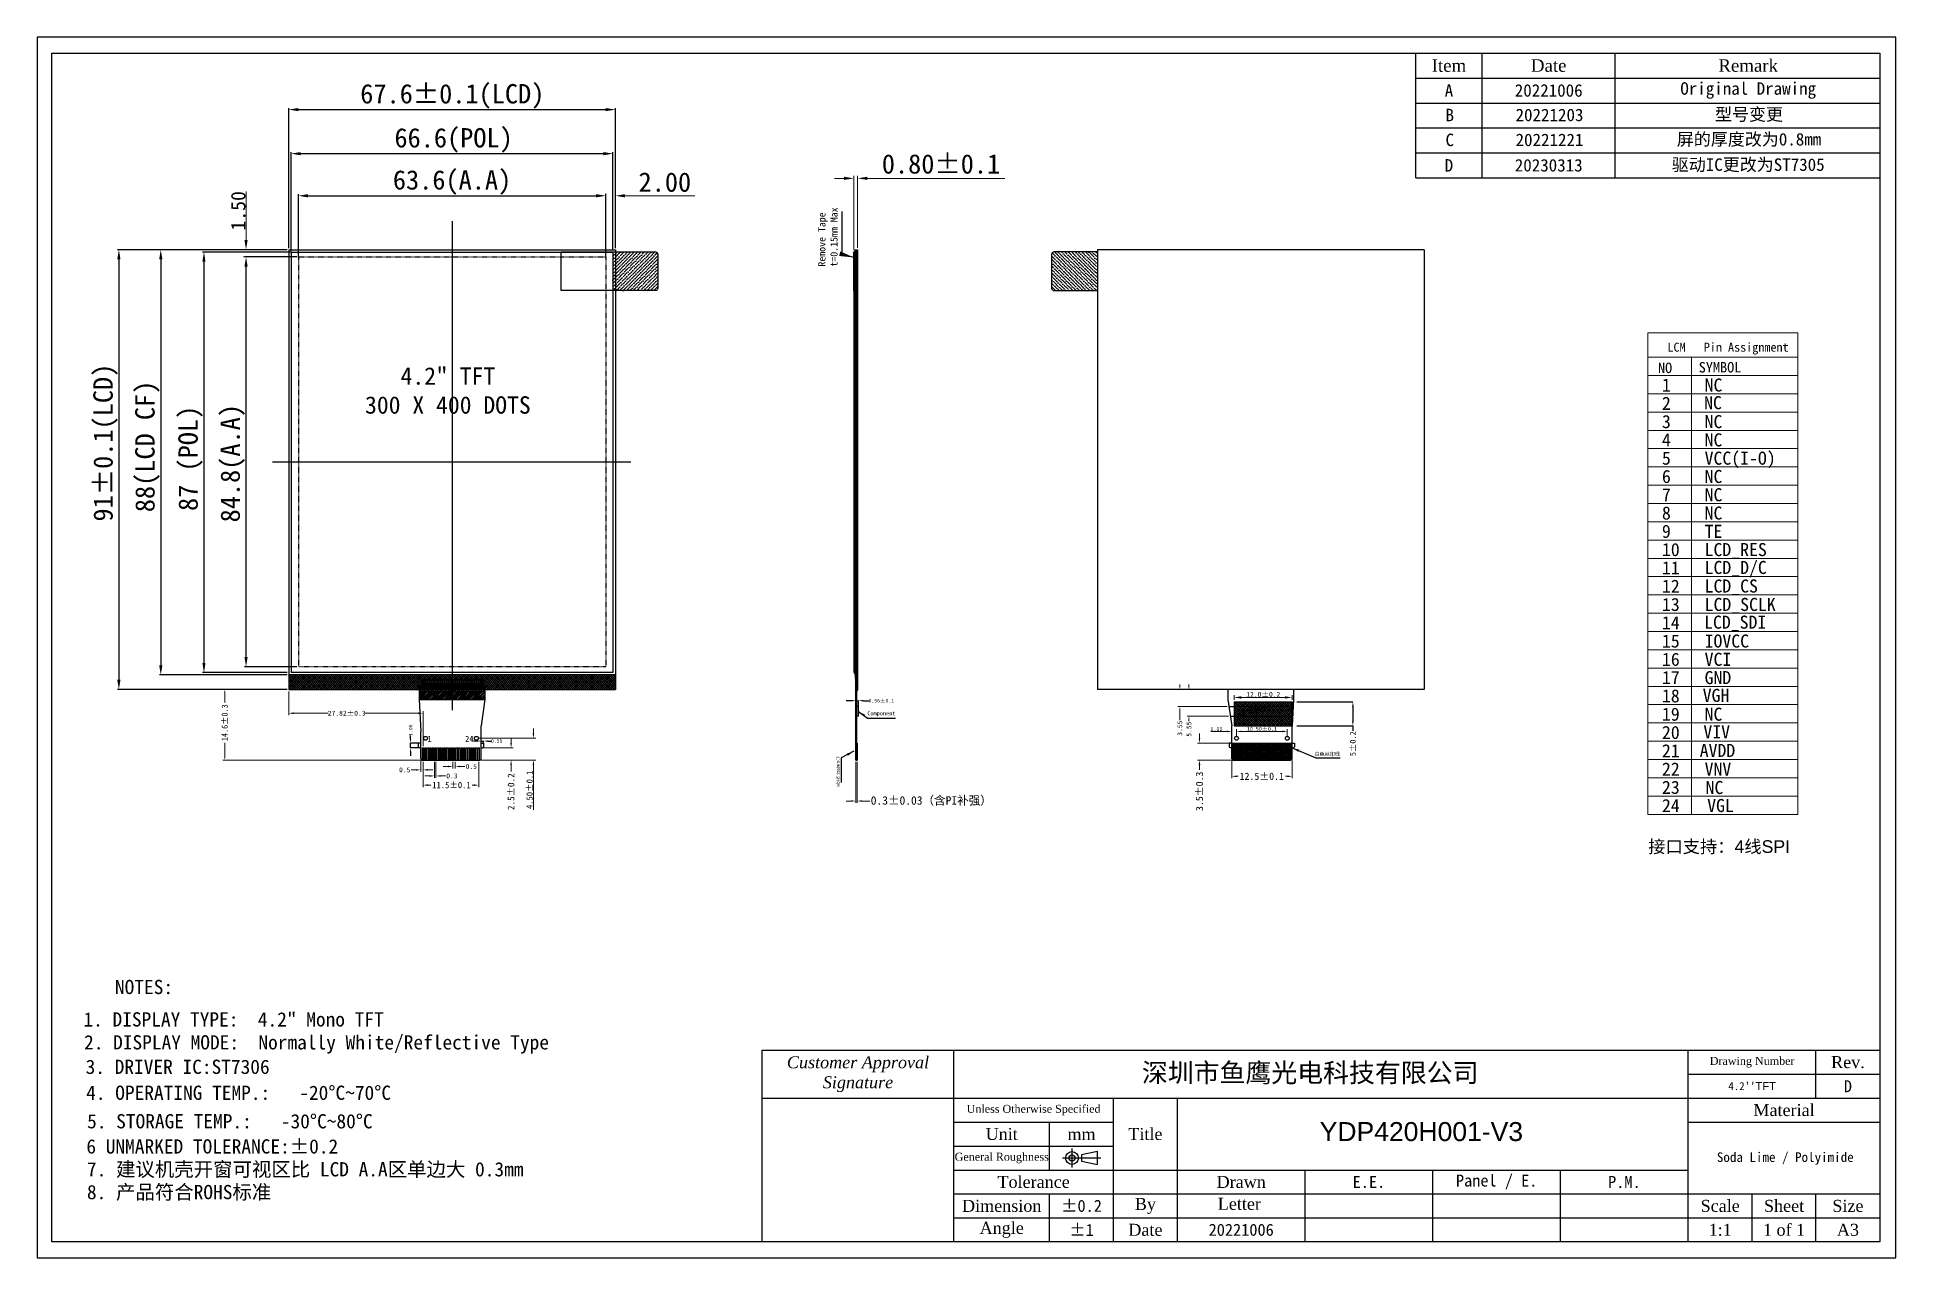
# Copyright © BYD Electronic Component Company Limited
# Model space of a CAD drawing. Header units: millimetres. Extents: x 1186 to 1571, y 291 to 543.
import ezdxf
from ezdxf.lldxf.tags import DXFTag

# ---------------------------------------------------------------- set-up
doc = ezdxf.new("R2010")
doc.units = ezdxf.units.MM
doc.linetypes.add('HIDDEN', pattern=[0.2, 0.1, -0.1])
for name, color, linetype in [('240', 240, 'Continuous'), ('Bonding Pad', 3, 'Continuous'), ('dim', 3, 'Continuous'), ('Dimension', 7, 'Continuous'), ('DWG', 7, 'Continuous'), ('FPC', 30, 'Continuous'), ('Frame', 7, 'Continuous'), ('Index', 7, 'Continuous'), ('偏光片', 4, 'Continuous')]:
    doc.layers.add(name, color=color, linetype=linetype)
for name, color, linetype, lineweight in [('CEN', 1, 'CENTER', 15), ('Title block', 7, 'Continuous', 9), ('图框', 7, 'Continuous', 0)]:
    doc.layers.add(name, color=color, linetype=linetype, lineweight=lineweight)
doc.styles.get("Standard").update_dxf_attribs({"font": 'txt', "bigfont": 'gbcbig.shx'})
doc.styles.add('TXT', font='TXT')
doc.styles.add('宋体', font='SimSun.ttf')
tags = doc.linetypes.add('CENTER', pattern=[2, 1.25, -0.25, 0.25, -0.25]).pattern_tags.tags
tags[10:11] = [DXFTag(74, 4), DXFTag(75, 0), DXFTag(340, '0'), DXFTag(46, 0.0), DXFTag(50, 0.0), DXFTag(44, 0.0), DXFTag(45, 0.0)]
tags[8:9] = [DXFTag(74, 4), DXFTag(75, 0), DXFTag(340, '0'), DXFTag(46, 0.0), DXFTag(50, 0.0), DXFTag(44, 0.0), DXFTag(45, 0.0)]
tags[6:7] = [DXFTag(74, 4), DXFTag(75, 0), DXFTag(340, '0'), DXFTag(46, 0.0), DXFTag(50, 0.0), DXFTag(44, 0.0), DXFTag(45, 0.0)]
tags[4:5] = [DXFTag(74, 4), DXFTag(75, 0), DXFTag(340, '0'), DXFTag(46, 0.0), DXFTag(50, 0.0), DXFTag(44, 0.0), DXFTag(45, 0.0)]
doc.dimstyles.new('ISO-25$0', dxfattribs={"dimscale": 0.5, "dimtxt": 2, "dimasz": 2, "dimexe": 0.8, "dimexo": 0.8, "dimtad": 0, "dimrnd": 0.01, "dimzin": 9, "dimdsep": 46, "dimtxsty": 'Standard', "dimcen": 2.5, "dimadec": 0, "dimazin": 2, "dimtfac": 1, "dimtofl": 0, "dimtmove": 0, "dimatfit": 0, "dimfxl": 1, "dimlwd": 13, "dimlwe": 13, "dimarcsym": 0})
doc.dimstyles.new('li', dxfattribs={"dimtxt": 0.75, "dimasz": 1, "dimexe": 0.05, "dimexo": 0.05, "dimgap": 0.1, "dimtad": 0, "dimzin": 1, "dimdsep": 46, "dimtxsty": 'TXT', "dimcen": 2.5, "dimclrd": 4, "dimclre": 4, "dimclrt": 4, "dimadec": 0, "dimazin": 0, "dimtfac": 1, "dimtmove": 0, "dimatfit": 3, "dimfxl": 1.25, "dimarcsym": 0})
doc.dimstyles.get("Standard").update_dxf_attribs({"dimtxt": 3, "dimasz": 1.5, "dimexe": 0.3, "dimexo": 0.3, "dimgap": 0.5, "dimtad": 1, "dimtoh": 1, "dimdsep": 46, "dimtxsty": 'Standard', "dimcen": 0.5, "dimclrd": 2, "dimclre": 3, "dimclrt": 6, "dimadec": 1, "dimazin": 0, "dimtfac": 1, "dimtofl": 0, "dimtmove": 0, "dimatfit": 3, "dimfxl": 1, "dimtolj": 1, "dimtzin": 0, "dimarcsym": 0})
doc.dimstyles.new('标准', dxfattribs={"dimtxt": 1.8, "dimasz": 1.5, "dimexe": 0.5, "dimexo": 0.4, "dimgap": 0.1, "dimtad": 1, "dimzin": 1, "dimdsep": 46, "dimtxsty": '宋体', "dimblk": 'CLOSEDBLANK', "dimcen": 0.09, "dimclrd": 96, "dimclre": 96, "dimclrt": 3, "dimadec": 0, "dimazin": 0, "dimtfac": 1, "dimtofl": 0, "dimtmove": 0, "dimatfit": 1, "dimldrblk": 'CLOSEDBLANK', "dimfxl": 1, "dimtolj": 1, "dimlwd": 0, "dimlwe": 0, "dimarcsym": 0})
doc.dimstyles.new('标注', dxfattribs={"dimtxt": 1.2, "dimasz": 1, "dimexe": 0, "dimexo": 1, "dimgap": 0.2, "dimtad": 0, "dimrnd": 0.0005, "dimzin": 9, "dimdsep": 46, "dimtxsty": 'Standard', "dimcen": 0, "dimclrd": 3, "dimclre": 3, "dimclrt": 3, "dimadec": 0, "dimazin": 0, "dimtfac": 1, "dimtmove": 0, "dimatfit": 3, "dimfxl": 1, "dimlwd": -1, "dimlwe": -1, "dimarcsym": 0})
pattern_1 = [(45, (1076.01179, 304.9305), (-0.08838835, 0.08838835), []), (135, (1076.01179, 304.9305), (-0.08838835, -0.08838835), [])]

msp = doc.modelspace()

# ---------------------------------------------------------------- texts
at = {"color": 6, "linetype": 'Continuous', "lineweight": 0, "style": '宋体'}
msp.add_text('单面弯折', height=0.6, dxfattribs=at).set_placement((1270.4831, 406.8643))
at = {"color": 7, "linetype": 'Continuous', "lineweight": 0, "style": '宋体'}
msp.add_text('白色丝印线', height=0.75, dxfattribs=at).set_placement((1450.6854, 394.6389))
at = {"color": 7, "insert": (1196.3972, 331.7554), "char_height": 2.946134, "width": 79.281867, "attachment_point": 1, "style": '宋体'}
msp.add_mtext('3. {\\C1;DRIVER IC:ST7306}', dxfattribs=at)
at = {"layer": 'dim', "color": 7, "style": '宋体'}
msp.add_text('黄色绝缘胶纸（T=0.05mm）', height=0.621247, dxfattribs=at).set_placement((1434.8099, 403.1305))
at = {"layer": 'dim', "color": 6, "insert": (1440.916, 404.5383), "char_height": 1, "attachment_point": 3, "style": '宋体'}
msp.add_mtext('元件区', dxfattribs=at)
at = {"layer": 'Dimension', "color": 7, "insert": (1519.723, 377.1594), "char_height": 2.617828, "width": 289.756253, "attachment_point": 1, "style": '宋体'}
msp.add_mtext('接口支持：{\\fArial|b0|i0|c0|p32;4}线{\\fArial|b0|i0|c0|p32;SPI}', dxfattribs=at)
at = {"layer": 'Dimension', "color": 1, "insert": (1451.7498, 318.8438), "char_height": 3.926742, "width": 434.63438, "attachment_point": 1, "style": '宋体'}
msp.add_mtext('{\\fArial|b0|i0|c0|p34;YDP420H001-V3}', dxfattribs=at)
at = {"layer": 'DWG', "color": 7, "attachment_point": 1, "style": '宋体'}
for s, insert, char_height, width in [('   4.2" TFT\\P300 X 400 DOTS', (1254.2119, 475.0268), 3.6, 68.4), (' {\\H0.7053x;1}', (1265.8911, 398.7821), 1.8, 3.27919), (' {\\H0.7053x;24}', (1273.6975, 398.778), 1.8, 3.27919)]:
    msp.add_mtext(s, dxfattribs=dict(at, insert=insert, char_height=char_height, width=width))
at = {"layer": 'DWG', "color": 7, "char_height": 0.4, "attachment_point": 1, "rotation": 359.999997, "line_spacing_factor": 0.6, "style": '宋体'}
for s, insert, width in [('94', (1265.5182, 407.8229), 1), ('1', (1278.4748, 407.795), 3)]:
    msp.add_mtext(s, dxfattribs=dict(at, insert=insert, width=width))
at = {"layer": 'Frame', "color": 7, "attachment_point": 5, "style": '宋体'}
for s, insert, char_height in [('{\\fTimes New Roman|b0|i0|c0|p18;Item}', (1478.4935, 537.4496), 2.579966), ('{\\fTimes New Roman|b0|i0|c0|p18;Date}', (1499.1333, 537.4496), 2.579966), ('{\\fTimes New Roman|b0|i0|c0|p18;Remark}', (1540.4127, 537.4496), 2.579966), ('A', (1478.4935, 532.2897), 2.58), ('20221006', (1499.1333, 532.2897), 2.57997), ('Original Drawing', (1540.4127, 532.2897), 2.579966), ('B', (1478.6597, 527.2218), 2.58), ('20221203', (1499.2994, 527.2218), 2.57997), ('型号变更', (1540.5789, 527.2218), 2.57997), ('C', (1478.6597, 522.0619), 2.58), ('20221221', (1499.2994, 522.0619), 2.57997), ('屏的厚度改为0.8mm', (1540.5789, 522.0619), 2.579966), ('Component', (1361.0542, 403.302), 0.82593), ('{\\fTimes New Roman|b0|i1|c0|p18;Customer Approval\\PSignature}', (1356.2163, 328.7492), 2.477799), ('{\\fTimes New Roman|b0|i0|c0|p18;Drawing Number}', (1541.2253, 331.227), 1.651866), ('{\\fTimes New Roman|b0|i0|c0|p18;Rev.}', (1561.0477, 331.227), 2.477799), ("4.2''{\\fArial|b0|i0|c0|p32;TFT}", (1541.2253, 326.2714), 1.651866), ('{\\fTimes New Roman|b0|i0|c0|p18;Unless Otherwise Specified}', (1392.5573, 321.3158), 1.651866), ('{\\fTimes New Roman|b0|i0|c0|p18;Material}', (1547.8327, 321.3158), 2.477799), ('{\\fTimes New Roman|b0|i0|c0|p18;Unit}', (1385.9498, 316.3602), 2.477799), ('{\\fTimes New Roman|b0|i0|c0|p18;mm}', (1402.4685, 316.3602), 2.477799), ('{\\fTimes New Roman|b0|i0|c0|p18;Title}', (1415.6834, 316.3602), 2.477799), ('{\\fTimes New Roman|b0|i0|c0|p18;General Roughness}', (1385.9498, 311.4046), 1.651866), ('Soda Lime / Polyimide', (1548.0852, 311.3002), 1.982239), ('{\\fTimes New Roman|b0|i0|c0|p18;Tolerance}', (1392.5573, 306.449), 2.477799), ('{\\fTimes New Roman|b0|i0|c0|p18;Drawn}', (1435.5058, 306.449), 2.477799), ('E.E.', (1461.9357, 306.449), 2.4778), ('Panel / E.', (1488.3655, 306.449), 2.4778), ('P.M.', (1514.7954, 306.449), 2.4778), ('{\\fTimes New Roman|b0|i0|c0|p18;Dimension}', (1385.9498, 301.4934), 2.477799), ('%%P0.2', (1402.4685, 301.4934), 2.4778), ('{\\fTimes New Roman|b0|i0|c0|p18;By}', (1415.6834, 301.4934), 2.477799), ('{\\fTimes New Roman|b0|i0|c186|p18;Letter}', (1435.1261, 301.9193), 2.477799), ('{\\fTimes New Roman|b0|i0|c0|p18;Scale}', (1534.6178, 301.4934), 2.477799), ('{\\fTimes New Roman|b0|i0|c0|p18;Sheet}', (1547.8327, 301.4934), 2.477799), ('{\\fTimes New Roman|b0|i0|c0|p18;Size}', (1561.0477, 301.4934), 2.477799), ('{\\fTimes New Roman|b0|i0|c0|p18;Angle}', (1385.9498, 296.5378), 2.477799), ('%%p1', (1402.4685, 296.5378), 2.4778), ('{\\fTimes New Roman|b0|i0|c0|p18;Date}', (1415.6834, 296.5378), 2.477799), ('20221006', (1435.5058, 296.5378), 2.4778), ('{\\fTimes New Roman|b0|i0|c0|p18;1:1}', (1534.6178, 296.5378), 2.477799), ('{\\fTimes New Roman|b0|i0|c0|p18;1 of 1}', (1547.8327, 296.5378), 2.477799), ('{\\fTimes New Roman|b0|i0|c0|p18;A3}', (1561.0477, 296.5378), 2.477799)]:
    msp.add_mtext(s, dxfattribs=dict(at, insert=insert, char_height=char_height))
at = {"layer": 'Frame', "color": 1, "attachment_point": 5, "style": '宋体'}
for s, insert, char_height in [('D', (1478.4935, 516.8099), 2.58), ('20230313', (1499.1333, 516.8099), 2.57997), ('驱动IC更改为ST7305', (1540.4127, 516.8099), 2.579966), ('D', (1561.0477, 326.2714), 2.4778)]:
    msp.add_mtext(s, dxfattribs=dict(at, insert=insert, char_height=char_height))
at = {"layer": 'Frame', "color": 7, "insert": (1449.775, 328.8451), "char_height": 3.926742, "width": 107.570528, "attachment_point": 5, "style": '宋体'}
msp.add_mtext('{\\fSimSun|b1|i0|c134|p2;\\C4;深圳市鱼鹰光电科技有限公司}', dxfattribs=at)
at = {"layer": 'Index', "insert": (1349.9995, 495.8593), "char_height": 1.5, "attachment_point": 4, "rotation": 90, "style": '宋体'}
msp.add_mtext('Remove Tape\\Pt=0.15mm Max', dxfattribs=at)
at = {"layer": 'Index', "color": 3, "extrusion": (0, 0, -1), "insert": (1352.0441, 394.4862), "char_height": 0.8, "attachment_point": 4, "text_direction": (0, -1, 0), "style": '宋体'}
msp.add_mtext('{\\fTimes New Roman|b0|i0|c0|p18;\\C7;Contact Side}', dxfattribs=at)
at = {"layer": 'Title block', "lineweight": 13, "style": '宋体'}
for s, height, p in [('   LCM   Pin Assignment', 1.8432, (1519.9354, 478.2617)), ('NO', 2.16219, (1521.7464, 473.821)), ('SYMBOL', 2.16219, (1530.177, 473.9491)), ('1', 2.7027, (1522.5641, 470.0051)), ('NC', 2.70274, (1531.3931, 470.0051)), ('2', 2.7027, (1522.5641, 466.2213)), ('NC', 2.70274, (1531.2867, 466.3473)), ('3', 2.7027, (1522.5641, 462.4374)), ('NC ', 2.70274, (1531.3931, 462.4374)), ('4', 2.7027, (1522.5641, 458.6536)), ('VCC(I-O)', 2.70274, (1531.3931, 454.8697)), ('NC', 2.70274, (1531.3931, 458.6536)), ('5', 2.7027, (1522.5641, 454.8697)), ('NC', 2.70274, (1531.3931, 451.0859)), ('6', 2.7027, (1522.5641, 451.0859)), ('NC', 2.70274, (1531.3931, 447.3021)), ('8', 2.7027, (1522.5641, 443.5182)), ('7', 2.7027, (1522.5641, 447.3021)), ('NC ', 2.70274, (1531.3931, 443.5182)), ('9', 2.7027, (1522.5641, 439.7344)), ('10', 2.70274, (1522.5641, 435.9505)), ('LCD_RES', 2.70274, (1531.3931, 435.9505)), ('11', 2.70274, (1522.5641, 432.1667)), ('LCD_D/C', 2.70274, (1531.3931, 432.2557)), ('12', 2.70274, (1522.5641, 428.3829)), ('LCD_CS', 2.70274, (1531.3931, 428.4148)), ('13', 2.70274, (1522.5641, 424.599)), ('LCD_SCLK ', 2.70274, (1531.3931, 424.599)), ('14', 2.70274, (1522.5641, 420.8152)), ('LCD_SDI ', 2.70274, (1531.2867, 420.9413)), ('15', 2.70274, (1522.5641, 417.0313)), ('IOVCC', 2.70274, (1531.3931, 417.0313)), ('16', 2.70274, (1522.5641, 413.2475)), ('VCI', 2.70274, (1531.3931, 413.2475)), ('17', 2.70274, (1522.5641, 409.4637)), ('GND ', 2.70274, (1531.3931, 409.4637)), ('18', 2.70274, (1522.5641, 405.6798)), ('VGH', 2.70274, (1530.9983, 405.7942)), ('19', 2.70274, (1522.5641, 401.896)), ('NC', 2.70274, (1531.3931, 401.896)), ('20', 2.70274, (1522.5641, 398.1121)), ('VIV', 2.70274, (1531.1369, 398.2451)), ('21', 2.70274, (1522.5641, 394.3283)), ('AVDD', 2.70274, (1530.3779, 394.3948)), ('22', 2.70274, (1522.5641, 390.5445)), ('VNV', 2.70274, (1531.3931, 390.5445)), ('23', 2.70274, (1522.5641, 386.7606)), ('24', 2.70274, (1522.5641, 382.9768)), ('VGL', 2.70274, (1531.9248, 382.9993))]:
    msp.add_text(s, height=height, dxfattribs=at).set_placement(p)
at = {"layer": 'Title block', "color": 1, "lineweight": 13, "style": '宋体'}
for s, p in [('TE', (1531.3931, 439.7344)), ('NC', (1531.5925, 386.7262))]:
    msp.add_text(s, height=2.70274, dxfattribs=at).set_placement(p)
at = {"layer": '图框', "style": '宋体'}
for s, height, p in [('NOTES:', 2.94613, (1202.4661, 345.3277)), ('1. DISPLAY TYPE:  4.2" Mono TFT', 2.946134, (1195.9521, 338.6221)), ('2. DISPLAY MODE:  Normally White/Reflective Type  ', 2.946134, (1196.0769, 333.8764)), ('4. OPERATING TEMP.:   -20%%DC~70%%DC', 2.946134, (1196.51, 323.4416)), ('5. STORAGE TEMP.:   -30%%DC~80%%DC', 2.946134, (1196.7072, 317.5464)), ('6 UNMARKED TOLERANCE:%%P0.2', 2.946134, (1196.5523, 312.3362)), ('7. 建议机壳开窗可视区比 LCD A.A区单边大 0.3mm', 2.946134, (1196.6667, 307.606))]:
    msp.add_text(s, height=height, dxfattribs=at).set_placement(p)
at = {"layer": '图框', "insert": (1196.6707, 305.8351), "char_height": 2.946134, "width": 79.281867, "attachment_point": 1, "style": '宋体'}
msp.add_mtext('8. 产品符合ROHS标准', dxfattribs=at)

# ---------------------------------------------------------------- blocks, each defined once
blk = doc.blocks.new('*D57')
at = {"layer": 'Defpoints', "color": 0, "ltscale": 10, "transparency": 16777216}
for p in [(1305.52, 519.23), (1238.92, 498.36), (1305.52, 498.86)]:
    blk.add_point(p, dxfattribs=at)
at = {"layer": 'Dimension', "color": 7, "lineweight": -2, "ltscale": 10, "transparency": 16777216}
for p, q in [((1238.92, 498.66), (1238.92, 519.53)), ((1240.92, 519.23), (1303.52, 519.23)), ((1305.52, 499.16), (1305.52, 519.53))]:
    blk.add_line(p, q, dxfattribs=at)
at = {"layer": 'Dimension', "color": 7, "ltscale": 10, "transparency": 16777216}
for points in [[(1240.92, 519.56), (1240.92, 518.89), (1238.92, 519.23)], [(1303.52, 519.56), (1303.52, 518.89), (1305.52, 519.23)]]:
    blk.add_solid(points, dxfattribs=at)
at = {"layer": 'Dimension', "color": 7, "ltscale": 10, "transparency": 16777216, "insert": (1272.54, 521.98), "char_height": 4, "attachment_point": 5, "style": '宋体'}
blk.add_mtext('\\A1;66.6(POL)', dxfattribs=at)
blk = doc.blocks.new('*D58')
at = {"layer": 'Defpoints', "color": 0, "ltscale": 10, "transparency": 16777216}
for p in [(1238.92, 498.86), (1220.88, 411.86), (1238.42, 411.86)]:
    blk.add_point(p, dxfattribs=at)
at = {"layer": 'Dimension', "color": 7, "lineweight": -2, "ltscale": 10, "transparency": 16777216}
for p, q in [((1238.62, 498.86), (1220.58, 498.86)), ((1220.88, 496.86), (1220.88, 413.86)), ((1238.12, 411.86), (1220.58, 411.86))]:
    blk.add_line(p, q, dxfattribs=at)
at = {"layer": 'Dimension', "color": 7, "ltscale": 10, "transparency": 16777216}
for points in [[(1220.55, 496.86), (1221.21, 496.86), (1220.88, 498.86)], [(1220.55, 413.86), (1221.21, 413.86), (1220.88, 411.86)]]:
    blk.add_solid(points, dxfattribs=at)
at = {"layer": 'Dimension', "color": 7, "ltscale": 10, "transparency": 16777216, "insert": (1218.13, 456.18), "char_height": 4, "attachment_point": 5, "rotation": 90, "style": '宋体'}
blk.add_mtext('\\A1;87 (POL)', dxfattribs=at)
blk = doc.blocks.new('*D59')
at = {"layer": 'Defpoints', "color": 0, "ltscale": 10, "transparency": 16777216}
for p in [(1238.42, 499.36), (1211.95, 411.36), (1238.42, 411.36)]:
    blk.add_point(p, dxfattribs=at)
at = {"layer": 'Dimension', "color": 7, "lineweight": -2, "ltscale": 10, "transparency": 16777216}
for p, q in [((1238.12, 499.36), (1211.65, 499.36)), ((1211.95, 497.36), (1211.95, 413.36)), ((1238.12, 411.36), (1211.65, 411.36))]:
    blk.add_line(p, q, dxfattribs=at)
at = {"layer": 'Dimension', "color": 7, "ltscale": 10, "transparency": 16777216}
for points in [[(1211.61, 497.36), (1212.28, 497.36), (1211.95, 499.36)], [(1211.61, 413.36), (1212.28, 413.36), (1211.95, 411.36)]]:
    blk.add_solid(points, dxfattribs=at)
at = {"layer": 'Dimension', "color": 7, "ltscale": 10, "transparency": 16777216, "insert": (1209.2, 458.65), "char_height": 4, "attachment_point": 5, "rotation": 90, "style": '宋体'}
blk.add_mtext('\\A1;88(LCD CF)', dxfattribs=at)
blk = doc.blocks.new('*D60')
at = {"layer": 'Defpoints', "color": 0, "ltscale": 10, "transparency": 16777216}
for p in [(1306.02, 528.34), (1238.42, 499.36), (1306.02, 499.36)]:
    blk.add_point(p, dxfattribs=at)
at = {"layer": 'Dimension', "color": 7, "lineweight": -2, "ltscale": 10, "transparency": 16777216}
for p, q in [((1238.42, 499.66), (1238.42, 528.64)), ((1240.42, 528.34), (1304.02, 528.34)), ((1306.02, 499.66), (1306.02, 528.64))]:
    blk.add_line(p, q, dxfattribs=at)
at = {"layer": 'Dimension', "color": 7, "ltscale": 10, "transparency": 16777216}
for points in [[(1240.42, 528.68), (1240.42, 528.01), (1238.42, 528.34)], [(1304.02, 528.68), (1304.02, 528.01), (1306.02, 528.34)]]:
    blk.add_solid(points, dxfattribs=at)
at = {"layer": 'Dimension', "color": 7, "ltscale": 10, "transparency": 16777216, "insert": (1272.27, 531.09), "char_height": 4, "attachment_point": 5, "style": '宋体'}
blk.add_mtext('\\A1;67.6%%P0.1(LCD)', dxfattribs=at)
blk = doc.blocks.new('*D61')
at = {"layer": 'Defpoints', "color": 0, "ltscale": 10, "transparency": 16777216}
for p in [(1229.59, 497.86), (1240.42, 497.86), (1240.42, 413.06)]:
    blk.add_point(p, dxfattribs=at)
at = {"layer": 'Dimension', "color": 7, "lineweight": -2, "ltscale": 10, "transparency": 16777216}
for p, q in [((1240.12, 497.86), (1229.29, 497.86)), ((1229.59, 415.06), (1229.59, 495.86)), ((1240.12, 413.06), (1229.29, 413.06))]:
    blk.add_line(p, q, dxfattribs=at)
at = {"layer": 'Dimension', "color": 7, "ltscale": 10, "transparency": 16777216}
for points in [[(1229.26, 495.86), (1229.92, 495.86), (1229.59, 497.86)], [(1229.26, 415.06), (1229.92, 415.06), (1229.59, 413.06)]]:
    blk.add_solid(points, dxfattribs=at)
at = {"layer": 'Dimension', "color": 7, "ltscale": 10, "transparency": 16777216, "insert": (1226.84, 455.18), "char_height": 4, "attachment_point": 5, "rotation": 90, "style": '宋体'}
blk.add_mtext('\\A1;84.8(A.A)', dxfattribs=at)
blk = doc.blocks.new('*D62')
at = {"layer": 'Defpoints', "color": 0, "ltscale": 10, "transparency": 16777216}
for p in [(1304.02, 510.52), (1240.42, 497.36), (1304.02, 497.86)]:
    blk.add_point(p, dxfattribs=at)
at = {"layer": 'Dimension', "color": 7, "lineweight": -2, "ltscale": 10, "transparency": 16777216}
for p, q in [((1240.42, 497.66), (1240.42, 510.82)), ((1242.42, 510.52), (1302.02, 510.52)), ((1304.02, 498.16), (1304.02, 510.82))]:
    blk.add_line(p, q, dxfattribs=at)
at = {"layer": 'Dimension', "color": 7, "ltscale": 10, "transparency": 16777216}
for points in [[(1242.42, 510.85), (1242.42, 510.18), (1240.42, 510.52)], [(1302.02, 510.85), (1302.02, 510.18), (1304.02, 510.52)]]:
    blk.add_solid(points, dxfattribs=at)
at = {"layer": 'Dimension', "color": 7, "ltscale": 10, "transparency": 16777216, "insert": (1272.22, 513.27), "char_height": 4, "attachment_point": 5, "style": '宋体'}
blk.add_mtext('\\A1;63.6(A.A)', dxfattribs=at)
blk = doc.blocks.new('*D63')
at = {"color": 7, "lineweight": 0, "transparency": 16777216}
for p, q in [((1302.02, 510.52), (1300.02, 510.52)), ((1304.02, 497.76), (1304.02, 511.02)), ((1306.02, 499.76), (1306.02, 511.02)), ((1308.02, 510.52), (1322.48, 510.52))]:
    blk.add_line(p, q, dxfattribs=at)
at = {"color": 7, "transparency": 16777216}
for points in [[(1302.02, 510.85), (1302.02, 510.18), (1304.02, 510.52)], [(1308.02, 510.85), (1308.02, 510.18), (1306.02, 510.52)]]:
    blk.add_solid(points, dxfattribs=at)
at = {"layer": 'Defpoints', "color": 0, "transparency": 16777216}
for p in [(1306.02, 510.52), (1304.02, 497.36), (1306.02, 499.36)]:
    blk.add_point(p, dxfattribs=at)
at = {"color": 7, "transparency": 16777216, "insert": (1316.25, 513.32), "char_height": 4, "attachment_point": 5, "style": '宋体'}
blk.add_mtext('\\A1;2.00', dxfattribs=at)
blk = doc.blocks.new('_ClosedBlank')
at = {"color": 0, "linetype": 'ByBlock', "lineweight": -2}
for p, q in [((-1, 0.17), (0, 0)), ((-1, 0.17), (-1, -0.17)), ((0, 0), (-1, -0.17))]:
    blk.add_line(p, q, dxfattribs=at)
blk = doc.blocks.new('*D64')
at = {"layer": 'Defpoints', "color": 0, "ltscale": 10, "transparency": 16777216}
for p in [(1238.42, 499.36), (1203.28, 408.36), (1238.42, 408.36)]:
    blk.add_point(p, dxfattribs=at)
at = {"layer": 'Dimension', "color": 7, "lineweight": -2, "ltscale": 10, "transparency": 16777216}
for p, q in [((1238.12, 499.36), (1202.98, 499.36)), ((1203.28, 497.36), (1203.28, 410.36)), ((1238.12, 408.36), (1202.98, 408.36))]:
    blk.add_line(p, q, dxfattribs=at)
at = {"layer": 'Dimension', "color": 7, "ltscale": 10, "transparency": 16777216}
for points in [[(1202.94, 497.36), (1203.61, 497.36), (1203.28, 499.36)], [(1202.94, 410.36), (1203.61, 410.36), (1203.28, 408.36)]]:
    blk.add_solid(points, dxfattribs=at)
at = {"layer": 'Dimension', "color": 7, "ltscale": 10, "transparency": 16777216, "insert": (1200.53, 459.44), "char_height": 4, "attachment_point": 5, "rotation": 90, "style": '宋体'}
blk.add_mtext('\\A1;91%%P0.1(LCD)', dxfattribs=at)
blk = doc.blocks.new('*D65')
at = {"color": 7, "lineweight": 13, "transparency": 16777216}
for p, q in [((1238.02, 408.36), (1224.78, 408.36)), ((1225.18, 407.86), (1225.18, 405.66)), ((1225.18, 394.26), (1225.18, 397.31)), ((1265.64, 393.76), (1224.78, 393.76))]:
    blk.add_line(p, q, dxfattribs=at)
at = {"color": 7, "transparency": 16777216}
for points in [[(1225.1, 407.86), (1225.26, 407.86), (1225.18, 408.36)], [(1225.1, 394.26), (1225.26, 394.26), (1225.18, 393.76)]]:
    blk.add_solid(points, dxfattribs=at)
at = {"layer": 'Defpoints', "color": 0, "transparency": 16777216}
for p in [(1238.42, 408.36), (1225.18, 393.76), (1266.04, 393.76)]:
    blk.add_point(p, dxfattribs=at)
at = {"color": 7, "transparency": 16777216, "insert": (1225.18, 401.48), "char_height": 1.25, "attachment_point": 5, "rotation": 90, "style": '宋体'}
blk.add_mtext('14.6±0.3', dxfattribs=at)
blk = doc.blocks.new('*D66')
at = {"color": 1, "lineweight": 0, "transparency": 16777216}
for p, q in [((1353.34, 514.12), (1351.34, 514.12)), ((1355.34, 499.26), (1355.34, 514.62)), ((1356.14, 499.76), (1356.14, 514.62)), ((1358.14, 514.12), (1386.63, 514.12))]:
    blk.add_line(p, q, dxfattribs=at)
at = {"color": 1, "transparency": 16777216}
for points in [[(1353.34, 514.46), (1353.34, 513.79), (1355.34, 514.12)], [(1358.14, 514.46), (1358.14, 513.79), (1356.14, 514.12)]]:
    blk.add_solid(points, dxfattribs=at)
at = {"layer": 'Defpoints', "color": 0, "transparency": 16777216}
for p in [(1355.34, 514.12), (1355.34, 498.86), (1356.14, 499.36)]:
    blk.add_point(p, dxfattribs=at)
at = {"color": 1, "transparency": 16777216, "insert": (1373.39, 517.08), "char_height": 4, "attachment_point": 5, "style": '宋体'}
blk.add_mtext('\\A1;0.80%%P0.1', dxfattribs=at)
blk = doc.blocks.new('*D67')
at = {"color": 7, "lineweight": 0, "transparency": 16777216}
for p, q in [((1229.59, 501.36), (1229.59, 511.43)), ((1238.02, 499.36), (1229.09, 499.36)), ((1240.02, 497.86), (1229.09, 497.86)), ((1229.59, 495.86), (1229.59, 493.86))]:
    blk.add_line(p, q, dxfattribs=at)
at = {"color": 7, "transparency": 16777216}
for points in [[(1229.26, 501.36), (1229.92, 501.36), (1229.59, 499.36)], [(1229.26, 495.86), (1229.92, 495.86), (1229.59, 497.86)]]:
    blk.add_solid(points, dxfattribs=at)
at = {"layer": 'Defpoints', "color": 0, "transparency": 16777216}
for p in [(1229.59, 497.86), (1238.42, 499.36), (1240.42, 497.86)]:
    blk.add_point(p, dxfattribs=at)
at = {"color": 7, "transparency": 16777216, "insert": (1227.99, 507.4), "char_height": 3, "attachment_point": 5, "rotation": 90, "style": '宋体'}
blk.add_mtext('\\A1;1.50', dxfattribs=at)
blk = doc.blocks.new('*U68')
at = {"layer": 'Bonding Pad', "ltscale": 5}
blk.add_lwpolyline([(-0.035, -0.45), (0.035, -0.45), (0.035, 0.45), (-0.035, 0.45)], close=True, dxfattribs=at)
blk = doc.blocks.new('*D72')
at = {"color": 7, "lineweight": -2, "transparency": 16777216}
for p, q in [((1277.44, 397.69), (1276.64, 397.69)), ((1278.24, 397.31), (1278.24, 397.74)), ((1278.24, 397.69), (1278.74, 397.69)), ((1278.74, 397.31), (1278.74, 397.74)), ((1279.54, 397.69), (1280.34, 397.69))]:
    blk.add_line(p, q, dxfattribs=at)
at = {"color": 7, "transparency": 16777216}
for points in [[(1277.44, 397.83), (1277.44, 397.56), (1278.24, 397.69)], [(1279.54, 397.83), (1279.54, 397.56), (1278.74, 397.69)]]:
    blk.add_solid(points, dxfattribs=at)
at = {"layer": 'Defpoints', "color": 0, "transparency": 16777216}
for p in [(1278.24, 397.26), (1278.74, 397.69), (1278.74, 397.26)]:
    blk.add_point(p, dxfattribs=at)
at = {"color": 7, "transparency": 16777216, "insert": (1281.46, 397.69), "char_height": 0.75, "attachment_point": 5, "style": '宋体'}
blk.add_mtext('0.50', dxfattribs=at)
blk = doc.blocks.new('*D73')
at = {"color": 7, "lineweight": -2, "transparency": 16777216}
for p, q in [((1265.19, 397.26), (1263.59, 397.26)), ((1265.39, 396.26), (1263.59, 396.26)), ((1263.64, 398.06), (1263.64, 398.86)), ((1263.64, 396.26), (1263.64, 397.26)), ((1263.64, 395.46), (1263.64, 394.66))]:
    blk.add_line(p, q, dxfattribs=at)
at = {"color": 7, "transparency": 16777216}
for points in [[(1263.5, 398.06), (1263.77, 398.06), (1263.64, 397.26)], [(1263.5, 395.46), (1263.77, 395.46), (1263.64, 396.26)]]:
    blk.add_solid(points, dxfattribs=at)
at = {"layer": 'Defpoints', "color": 0, "transparency": 16777216}
for p in [(1263.64, 396.26), (1265.24, 397.26), (1265.44, 396.26)]:
    blk.add_point(p, dxfattribs=at)
at = {"color": 7, "transparency": 16777216, "insert": (1263.64, 399.94), "char_height": 0.75, "attachment_point": 5, "rotation": 90, "style": '宋体'}
blk.add_mtext('1.00', dxfattribs=at)
blk = doc.blocks.new('*D74')
at = {"color": 7, "lineweight": 13, "transparency": 16777216}
for p, q in [((1278.64, 396.26), (1284.83, 396.26)), ((1284.43, 397.26), (1284.43, 398.26)), ((1278.29, 393.76), (1284.83, 393.76)), ((1284.43, 392.76), (1284.43, 391.41))]:
    blk.add_line(p, q, dxfattribs=at)
at = {"color": 7, "transparency": 16777216}
for points in [[(1284.27, 397.26), (1284.6, 397.26), (1284.43, 396.26)], [(1284.27, 392.76), (1284.6, 392.76), (1284.43, 393.76)]]:
    blk.add_solid(points, dxfattribs=at)
at = {"layer": 'Defpoints', "color": 0, "transparency": 16777216}
for p in [(1278.24, 396.26), (1277.89, 393.76), (1284.43, 393.76)]:
    blk.add_point(p, dxfattribs=at)
at = {"color": 7, "transparency": 16777216, "insert": (1284.43, 387.21), "char_height": 1.4, "attachment_point": 5, "rotation": 90, "style": '宋体'}
blk.add_mtext('2.5±0.2', dxfattribs=at)
blk = doc.blocks.new('*D75')
at = {"color": 7, "lineweight": 0, "transparency": 16777216}
for p, q in [((1289.06, 399.26), (1289.06, 400.26)), ((1277.64, 398.26), (1289.56, 398.26)), ((1278.34, 393.76), (1289.56, 393.76)), ((1289.06, 392.76), (1289.06, 383.45))]:
    blk.add_line(p, q, dxfattribs=at)
at = {"color": 7, "transparency": 16777216}
for points in [[(1288.89, 399.26), (1289.22, 399.26), (1289.06, 398.26)], [(1288.89, 392.76), (1289.22, 392.76), (1289.06, 393.76)]]:
    blk.add_solid(points, dxfattribs=at)
at = {"layer": 'Defpoints', "color": 0, "transparency": 16777216}
for p in [(1277.24, 398.26), (1277.94, 393.76), (1289.06, 393.76)]:
    blk.add_point(p, dxfattribs=at)
at = {"color": 7, "transparency": 16777216, "insert": (1288.26, 387.6), "char_height": 1.3, "attachment_point": 5, "rotation": 90, "style": '宋体'}
blk.add_mtext('\\A1;4.50%%P0.1', dxfattribs=at)
blk = doc.blocks.new('*D76')
at = {"color": 7, "lineweight": 13, "transparency": 16777216}
for p, q in [((1271.39, 392.42), (1270.39, 392.42)), ((1272.39, 393.36), (1272.39, 392.02)), ((1272.89, 393.36), (1272.89, 392.02)), ((1273.89, 392.42), (1274.89, 392.42))]:
    blk.add_line(p, q, dxfattribs=at)
at = {"color": 7, "transparency": 16777216}
for points in [[(1271.39, 392.59), (1271.39, 392.26), (1272.39, 392.42)], [(1273.89, 392.59), (1273.89, 392.26), (1272.89, 392.42)]]:
    blk.add_solid(points, dxfattribs=at)
at = {"layer": 'Defpoints', "color": 0, "transparency": 16777216}
for p in [(1272.39, 393.76), (1272.89, 393.76), (1272.89, 392.42)]:
    blk.add_point(p, dxfattribs=at)
at = {"color": 7, "transparency": 16777216, "insert": (1276.19, 392.42), "char_height": 1, "attachment_point": 5, "style": '宋体'}
blk.add_mtext('0.5', dxfattribs=at)
blk = doc.blocks.new('*D77')
at = {"color": 7, "lineweight": 13, "transparency": 16777216}
for p, q in [((1268.59, 393.36), (1268.59, 390.07)), ((1268.89, 393.36), (1268.89, 390.07)), ((1267.59, 390.47), (1266.59, 390.47)), ((1269.89, 390.47), (1270.89, 390.47))]:
    blk.add_line(p, q, dxfattribs=at)
at = {"color": 7, "transparency": 16777216}
for points in [[(1267.59, 390.63), (1267.59, 390.3), (1268.59, 390.47)], [(1269.89, 390.63), (1269.89, 390.3), (1268.89, 390.47)]]:
    blk.add_solid(points, dxfattribs=at)
at = {"layer": 'Defpoints', "color": 0, "transparency": 16777216}
for p in [(1268.59, 393.76), (1268.89, 393.76), (1268.89, 390.47)]:
    blk.add_point(p, dxfattribs=at)
at = {"color": 7, "transparency": 16777216, "insert": (1272.19, 390.47), "char_height": 1, "attachment_point": 5, "style": '宋体'}
blk.add_mtext('0.3', dxfattribs=at)
blk = doc.blocks.new('*D78')
at = {"color": 7, "lineweight": 13, "transparency": 16777216}
for p, q in [((1266.24, 393.36), (1266.24, 388.17)), ((1277.74, 393.36), (1277.74, 388.17)), ((1267.24, 388.57), (1267.8, 388.57)), ((1276.74, 388.57), (1276.39, 388.57))]:
    blk.add_line(p, q, dxfattribs=at)
at = {"color": 7, "transparency": 16777216}
for points in [[(1267.24, 388.74), (1267.24, 388.4), (1266.24, 388.57)], [(1276.74, 388.74), (1276.74, 388.4), (1277.74, 388.57)]]:
    blk.add_solid(points, dxfattribs=at)
at = {"layer": 'Defpoints', "color": 0, "transparency": 16777216}
for p in [(1266.24, 393.76), (1277.74, 393.76), (1277.74, 388.57)]:
    blk.add_point(p, dxfattribs=at)
at = {"color": 7, "transparency": 16777216, "insert": (1272.1, 388.57), "char_height": 1.3, "attachment_point": 5, "style": '宋体'}
blk.add_mtext('11.5%%P0.1', dxfattribs=at)
blk = doc.blocks.new('*D79')
at = {"color": 7, "lineweight": 13, "transparency": 16777216}
for p, q in [((1265.74, 393.66), (1265.74, 391.32)), ((1266.24, 393.36), (1266.24, 391.32)), ((1264.74, 391.72), (1263.74, 391.72)), ((1267.24, 391.72), (1268.24, 391.72))]:
    blk.add_line(p, q, dxfattribs=at)
at = {"color": 7, "transparency": 16777216}
for points in [[(1264.74, 391.89), (1264.74, 391.55), (1265.74, 391.72)], [(1267.24, 391.89), (1267.24, 391.55), (1266.24, 391.72)]]:
    blk.add_solid(points, dxfattribs=at)
at = {"layer": 'Defpoints', "color": 0, "transparency": 16777216}
for p in [(1265.74, 394.06), (1266.24, 393.76), (1266.24, 391.72)]:
    blk.add_point(p, dxfattribs=at)
at = {"color": 7, "transparency": 16777216, "insert": (1262.43, 391.72), "char_height": 1, "attachment_point": 5, "style": '宋体'}
blk.add_mtext('0.5', dxfattribs=at)
blk = doc.blocks.new('*D80')
at = {"layer": 'Defpoints', "color": 0, "transparency": 16777216}
for p in [(1238.42, 408.36), (1266.24, 403.45), (1266.24, 396.26)]:
    blk.add_point(p, dxfattribs=at)
at = {"layer": 'dim', "color": 0, "lineweight": 13, "transparency": 16777216}
for p, q in [((1238.42, 407.96), (1238.42, 403.05)), ((1266.24, 396.66), (1266.24, 403.85)), ((1239.42, 403.45), (1246.6, 403.45)), ((1265.24, 403.45), (1254.21, 403.45))]:
    blk.add_line(p, q, dxfattribs=at)
at = {"layer": 'dim', "color": 0, "transparency": 16777216}
for points in [[(1239.42, 403.62), (1239.42, 403.28), (1238.42, 403.45)], [(1265.24, 403.62), (1265.24, 403.28), (1266.24, 403.45)]]:
    blk.add_solid(points, dxfattribs=at)
at = {"layer": 'dim', "color": 0, "transparency": 16777216, "insert": (1250.41, 403.45), "char_height": 1, "attachment_point": 5, "style": '宋体'}
blk.add_mtext('27.82%%p0.3', dxfattribs=at)
blk = doc.blocks.new('*D81')
at = {"color": 7, "lineweight": 13, "transparency": 16777216}
for p, q in [((1355.76, 393.36), (1355.76, 384.88)), ((1356.06, 393.36), (1356.06, 384.88)), ((1354.76, 385.28), (1353.76, 385.28)), ((1357.06, 385.28), (1358.68, 385.28))]:
    blk.add_line(p, q, dxfattribs=at)
at = {"color": 7, "transparency": 16777216}
for points in [[(1354.76, 385.45), (1354.76, 385.12), (1355.76, 385.28)], [(1357.06, 385.45), (1357.06, 385.12), (1356.06, 385.28)]]:
    blk.add_solid(points, dxfattribs=at)
at = {"layer": 'Defpoints', "color": 0, "transparency": 16777216}
for p in [(1355.76, 393.76), (1356.06, 393.76), (1356.06, 385.28)]:
    blk.add_point(p, dxfattribs=at)
at = {"color": 7, "transparency": 16777216, "insert": (1371.37, 385.28), "char_height": 1.75, "attachment_point": 5, "style": '宋体'}
blk.add_mtext('0.3%%P0.03（含PI补强）', dxfattribs=at)
blk = doc.blocks.new('*D82')
at = {"color": 7, "lineweight": -2, "transparency": 16777216}
for p, q in [((1354.76, 406.04), (1353.76, 406.04)), ((1355.76, 404.86), (1355.76, 406.09)), ((1355.76, 406.04), (1356.32, 406.04)), ((1356.32, 404.86), (1356.32, 406.09)), ((1357.32, 406.04), (1358.62, 406.04))]:
    blk.add_line(p, q, dxfattribs=at)
at = {"color": 7, "transparency": 16777216}
for points in [[(1354.76, 406.21), (1354.76, 405.87), (1355.76, 406.04)], [(1357.32, 406.21), (1357.32, 405.87), (1356.32, 406.04)]]:
    blk.add_solid(points, dxfattribs=at)
at = {"layer": 'Defpoints', "color": 0, "transparency": 16777216}
for p in [(1355.76, 404.81), (1356.32, 406.04), (1356.32, 404.81)]:
    blk.add_point(p, dxfattribs=at)
at = {"color": 7, "transparency": 16777216, "insert": (1361.05, 406.04), "char_height": 0.75, "attachment_point": 5, "style": '宋体'}
blk.add_mtext('0.56%%P0.1', dxfattribs=at)
blk = doc.blocks.new('*D90')
at = {"layer": 'Defpoints', "color": 0, "transparency": 16777216}
for p in [(1432.77, 408.36), (1422.81, 404.81), (1432.98, 404.81)]:
    blk.add_point(p, dxfattribs=at)
at = {"layer": 'dim', "color": 0, "lineweight": 13, "transparency": 16777216}
for p, q in [((1432.37, 408.36), (1422.41, 408.36)), ((1422.81, 408.86), (1422.81, 409.36)), ((1432.58, 404.81), (1422.41, 404.81)), ((1422.81, 404.31), (1422.81, 402.01))]:
    blk.add_line(p, q, dxfattribs=at)
at = {"layer": 'dim', "color": 0, "transparency": 16777216}
for points in [[(1422.73, 408.86), (1422.9, 408.86), (1422.81, 408.36)], [(1422.73, 404.31), (1422.9, 404.31), (1422.81, 404.81)]]:
    blk.add_solid(points, dxfattribs=at)
at = {"layer": 'dim', "color": 0, "transparency": 16777216, "insert": (1422.81, 400.35), "char_height": 1, "attachment_point": 5, "rotation": 90, "style": '宋体'}
blk.add_mtext('3.55', dxfattribs=at)
blk = doc.blocks.new('*D83')
at = {"layer": 'Defpoints', "color": 0, "transparency": 16777216}
for p in [(1432.77, 408.36), (1424.7, 402.81), (1433.26, 402.81)]:
    blk.add_point(p, dxfattribs=at)
at = {"layer": 'dim', "color": 0, "lineweight": 13, "transparency": 16777216}
for p, q in [((1432.37, 408.36), (1424.3, 408.36)), ((1424.7, 408.86), (1424.7, 409.36)), ((1432.86, 402.81), (1424.3, 402.81)), ((1424.7, 402.31), (1424.7, 401.81))]:
    blk.add_line(p, q, dxfattribs=at)
at = {"layer": 'dim', "color": 0, "transparency": 16777216}
for points in [[(1424.62, 408.86), (1424.78, 408.86), (1424.7, 408.36)], [(1424.62, 402.31), (1424.78, 402.31), (1424.7, 402.81)]]:
    blk.add_solid(points, dxfattribs=at)
at = {"layer": 'dim', "color": 0, "transparency": 16777216, "insert": (1424.7, 400.15), "char_height": 1, "attachment_point": 5, "rotation": 90, "style": '宋体'}
blk.add_mtext('5.55', dxfattribs=at)
blk = doc.blocks.new('*D84')
at = {"color": 7, "lineweight": 0, "transparency": 16777216}
for p, q in [((1433.54, 400.41), (1433.54, 399.17)), ((1434.54, 398.66), (1434.54, 400.17)), ((1432.54, 399.67), (1429.24, 399.67)), ((1435.54, 399.67), (1436.54, 399.67))]:
    blk.add_line(p, q, dxfattribs=at)
at = {"color": 7, "transparency": 16777216}
for points in [[(1432.54, 399.84), (1432.54, 399.51), (1433.54, 399.67)], [(1435.54, 399.84), (1435.54, 399.51), (1434.54, 399.67)]]:
    blk.add_solid(points, dxfattribs=at)
at = {"layer": 'Defpoints', "color": 0, "transparency": 16777216}
for p in [(1433.54, 400.81), (1433.54, 399.67), (1434.54, 398.26)]:
    blk.add_point(p, dxfattribs=at)
at = {"color": 7, "transparency": 16777216, "insert": (1430.39, 400.17), "char_height": 0.8, "attachment_point": 5, "style": '宋体'}
blk.add_mtext('\\A1;1.00', dxfattribs=at)
blk = doc.blocks.new('*D85')
at = {"color": 7, "lineweight": 0, "transparency": 16777216}
for p, q in [((1434.54, 398.66), (1434.54, 400.17)), ((1445.04, 398.66), (1445.04, 400.17)), ((1435.54, 399.67), (1444.04, 399.67))]:
    blk.add_line(p, q, dxfattribs=at)
at = {"color": 7, "transparency": 16777216}
for points in [[(1435.54, 399.84), (1435.54, 399.51), (1434.54, 399.67)], [(1444.04, 399.84), (1444.04, 399.51), (1445.04, 399.67)]]:
    blk.add_solid(points, dxfattribs=at)
at = {"layer": 'Defpoints', "color": 0, "transparency": 16777216}
for p in [(1434.54, 398.26), (1445.04, 399.67), (1445.04, 398.26)]:
    blk.add_point(p, dxfattribs=at)
at = {"color": 7, "transparency": 16777216, "insert": (1439.79, 400.2), "char_height": 0.8, "attachment_point": 5, "style": '宋体'}
blk.add_mtext('\\A1;10.50%%P0.1', dxfattribs=at)
blk = doc.blocks.new('*D86')
at = {"color": 7, "transparency": 16777216}
for p, q in [((1447.04, 405.81), (1458.62, 405.81)), ((1458.62, 404.81), (1458.62, 401.81)), ((1447.04, 400.81), (1458.62, 400.81)), ((1458.62, 400.81), (1458.62, 399.81))]:
    blk.add_line(p, q, dxfattribs=at)
for points in [[(1458.45, 404.81), (1458.78, 404.81), (1458.62, 405.81)], [(1458.45, 401.81), (1458.78, 401.81), (1458.62, 400.81)]]:
    blk.add_solid(points, dxfattribs=at)
at = {"layer": 'Defpoints', "color": 0, "transparency": 16777216}
for p in [(1446.04, 405.81), (1458.62, 405.81), (1446.04, 400.81)]:
    blk.add_point(p, dxfattribs=at)
at = {"color": 7, "transparency": 16777216, "insert": (1458.62, 397.14), "char_height": 1.2, "attachment_point": 5, "rotation": 90, "style": '宋体'}
blk.add_mtext('5%%p0.2', dxfattribs=at)
blk = doc.blocks.new('*D87')
at = {"color": 7, "lineweight": 0, "transparency": 16777216}
for p, q in [((1434.04, 406.21), (1434.04, 407.21)), ((1435.54, 406.71), (1444.54, 406.71)), ((1446.04, 406.21), (1446.04, 407.21))]:
    blk.add_line(p, q, dxfattribs=at)
at = {"color": 7, "transparency": 16777216}
for points in [[(1435.54, 406.96), (1435.54, 406.46), (1434.04, 406.71)], [(1444.54, 406.96), (1444.54, 406.46), (1446.04, 406.71)]]:
    blk.add_solid(points, dxfattribs=at)
at = {"layer": 'Defpoints', "color": 0, "transparency": 16777216}
for p in [(1434.04, 405.81), (1446.04, 406.71), (1446.04, 405.81)]:
    blk.add_point(p, dxfattribs=at)
at = {"color": 7, "transparency": 16777216, "insert": (1440.08, 407.35), "char_height": 1, "attachment_point": 5, "style": '宋体'}
blk.add_mtext('\\A1;12.0%%P0.2', dxfattribs=at)
blk = doc.blocks.new('*D88')
at = {"color": 7, "lineweight": 13, "transparency": 16777216}
for p, q in [((1433.54, 393.66), (1433.54, 389.99)), ((1446.04, 393.66), (1446.04, 389.99)), ((1434.54, 390.39), (1434.85, 390.39)), ((1445.04, 390.39), (1444.67, 390.39))]:
    blk.add_line(p, q, dxfattribs=at)
at = {"color": 7, "transparency": 16777216}
for points in [[(1434.54, 390.56), (1434.54, 390.23), (1433.54, 390.39)], [(1445.04, 390.56), (1445.04, 390.23), (1446.04, 390.39)]]:
    blk.add_solid(points, dxfattribs=at)
at = {"layer": 'Defpoints', "color": 0, "transparency": 16777216}
for p in [(1433.54, 394.06), (1446.04, 394.06), (1433.54, 390.39)]:
    blk.add_point(p, dxfattribs=at)
at = {"color": 7, "transparency": 16777216, "insert": (1439.76, 390.39), "char_height": 1.5, "attachment_point": 5, "style": '宋体'}
blk.add_mtext('12.5%%P0.1', dxfattribs=at)
blk = doc.blocks.new('*D89')
at = {"color": 7, "lineweight": 13, "transparency": 16777216}
for p, q in [((1433.14, 397.26), (1426.47, 397.26)), ((1426.87, 398.26), (1426.87, 399.26)), ((1433.44, 393.76), (1426.47, 393.76)), ((1426.87, 392.76), (1426.87, 391.76))]:
    blk.add_line(p, q, dxfattribs=at)
at = {"color": 7, "transparency": 16777216}
for points in [[(1426.7, 398.26), (1427.04, 398.26), (1426.87, 397.26)], [(1426.7, 392.76), (1427.04, 392.76), (1426.87, 393.76)]]:
    blk.add_solid(points, dxfattribs=at)
at = {"layer": 'Defpoints', "color": 0, "transparency": 16777216}
for p in [(1433.54, 397.26), (1426.87, 393.76), (1433.84, 393.76)]:
    blk.add_point(p, dxfattribs=at)
at = {"color": 7, "transparency": 16777216, "insert": (1426.87, 387.29), "char_height": 1.5, "attachment_point": 5, "rotation": 90, "style": '宋体'}
blk.add_mtext('3.5±0.3', dxfattribs=at)

# ---------------------------------------------------------------- dimensions: what is measured, and where the dimension line sits
for base, p1, p2, text, dimstyle, override, picture, middle in [((1355.3381, 514.1241), (1356.1381, 499.3578), (1355.3381, 498.8578), '<>%%P0.1', '标准', {"dimtxt": 4, "dimasz": 2, "dimgap": 0.8, "dimtxsty": '宋体', "dimsah": 1, "dimdle": 0, "dimclrd": 1, "dimclre": 1, "dimclrt": 1}, '*D66', (1373.385, 514.1241)), ((1446.0376, 406.7138), (1434.0376, 405.8086), (1446.0376, 405.8086), '<>%%P0.2', '标准', {"dimtxt": 1, "dimdec": 1, "dimtxsty": '宋体', "dimsah": 1, "dimclrd": 7, "dimclre": 7, "dimclrt": 7}, '*D87', (1440.0841, 406.7138)), ((1445.0376, 399.6731), (1434.5376, 398.2586), (1445.0376, 398.2586), '<>%%P0.1', '标准', {"dimtxt": 0.8, "dimasz": 1, "dimtxsty": '宋体', "dimsah": 1, "dimclrd": 7, "dimclre": 7, "dimclrt": 7}, '*D85', (1439.7876, 399.6731)), ((1277.7362, 388.5714), (1266.2362, 393.7586), (1277.7362, 393.7586), '<>%%P0.1', 'ISO-25$0', {"dimtxt": 2.6, "dimtxsty": '宋体', "dimclrd": 7, "dimclre": 7, "dimclrt": 7, "dimfxl": 0.8}, '*D78', (1272.0961, 388.5714))]:
    dim = msp.add_linear_dim(base=base, p1=p1, p2=p2, text=text, dimstyle=dimstyle, override=override)
    dim.commit()
    dim.dimension.update_dxf_attribs({"geometry": picture, "text_midpoint": middle, "dimtype": 160})
for base, p1, p2, dimstyle, override, picture, middle in [((1306.0172, 510.5177), (1304.0172, 497.3578), (1306.0172, 499.3578), '标准', {"dimtxt": 4, "dimasz": 2, "dimgap": 0.8, "dimtxsty": '宋体', "dimsah": 1, "dimclrd": 7, "dimclre": 7, "dimclrt": 7}, '*D63', (1316.2473, 510.5177)), ((1433.5376, 399.6731), (1434.5376, 398.2586), (1433.5376, 400.8086), '标准', {"dimtxt": 0.8, "dimasz": 1, "dimtxsty": '宋体', "dimsah": 1, "dimclrd": 7, "dimclre": 7, "dimclrt": 7}, '*D84', (1430.3873, 399.6731)), ((1266.2362, 391.7186), (1265.7362, 394.0586), (1266.2362, 393.7586), 'ISO-25$0', {"dimtxsty": '宋体', "dimclrd": 7, "dimclre": 7, "dimclrt": 7, "dimfxl": 0.8}, '*D79', (1262.4293, 391.7186)), ((1268.8862, 390.4651), (1268.5862, 393.7586), (1268.8862, 393.7586), 'ISO-25$0', {"dimtxsty": '宋体', "dimclrd": 7, "dimclre": 7, "dimclrt": 7, "dimfxl": 0.8}, '*D77', (1272.1931, 390.4651))]:
    dim = msp.add_linear_dim(base=base, p1=p1, p2=p2, dimstyle=dimstyle, override=override)
    dim.commit()
    dim.dimension.update_dxf_attribs({"geometry": picture, "text_midpoint": middle, "dimtype": 160})
for base, p1, p2, angle, dimstyle, override, picture, middle in [((1229.5907, 497.8578), (1238.4172, 499.3578), (1240.4172, 497.8578), 90, '标准', {"dimtxt": 3, "dimasz": 2, "dimtxsty": '宋体', "dimsah": 1, "dimclrd": 7, "dimclre": 7, "dimclrt": 7}, '*D67', (1229.5907, 507.3964)), ((1225.1804, 393.7586), (1238.4172, 408.3578), (1266.0362, 393.7586), 90, 'ISO-25$0', {"dimtxt": 2.5, "dimasz": 1, "dimtxsty": '宋体', "dimclrd": 7, "dimclre": 7, "dimclrt": 7, "dimtol": 1, "dimtp": 0.3, "dimtm": 0.3, "dimfxl": 0.8}, '*D65', (1225.1804, 401.4844)), ((1284.4336, 393.7586), (1278.2362, 396.2586), (1277.8862, 393.7586), 90, 'ISO-25$0', {"dimtxt": 2.8, "dimgap": 0.625, "dimtxsty": '宋体', "dimclrd": 7, "dimclre": 7, "dimclrt": 7, "dimtol": 1, "dimlim": 0, "dimtp": 0.2, "dimtm": 0.2, "dimfxl": 0.8}, '*D74', (1284.4336, 387.2052)), ((1426.8701, 393.7586), (1433.5376, 397.2586), (1433.8376, 393.7586), 89.999978, 'ISO-25$0', {"dimtxt": 3, "dimgap": 0.625, "dimtxsty": '宋体', "dimclrd": 7, "dimclre": 7, "dimclrt": 7, "dimtol": 1, "dimlim": 0, "dimtp": 0.3, "dimtm": 0.3, "dimfxl": 0.8}, '*D89', (1426.8701, 387.2855))]:
    dim = msp.add_linear_dim(base=base, p1=p1, p2=p2, angle=angle, dimstyle=dimstyle, override=override)
    dim.commit()
    dim.dimension.update_dxf_attribs({"geometry": picture, "text_midpoint": middle, "dimtype": 160})
at = {"color": 0}
dim = msp.add_linear_dim(base=(1356.3181, 406.0415), p1=(1355.7581, 404.8102), p2=(1356.3181, 404.8078), text='<>%%P0.1', dimstyle='li', override={"dimtxsty": '宋体', "dimclrd": 7, "dimclre": 7, "dimclrt": 7}, dxfattribs=at)
dim.commit()
dim.dimension.update_dxf_attribs({"geometry": '*D82', "text_midpoint": (1361.0519, 406.0415), "dimtype": 160})
for base, p1, p2, angle, text, dimstyle, override, picture, middle in [((1458.6161, 405.8086), (1446.0376, 400.8086), (1446.0376, 405.8086), 90, '<>%%p0.2', '标注', {"dimtxsty": '宋体', "dimclrd": 7, "dimclre": 7, "dimclrt": 7, "dimfxl": 0.8}, '*D86', (1458.6161, 397.1383)), ((1289.0577, 393.7586), (1277.2362, 398.2586), (1277.9362, 393.7586), 90, '<>%%P0.1', '标准', {"dimtxt": 1.3, "dimasz": 1, "dimtxsty": '宋体', "dimsah": 1, "dimclrd": 7, "dimclre": 7, "dimclrt": 7}, '*D75', (1289.0577, 387.6025)), ((1433.5376, 390.3929), (1446.0376, 394.0586), (1433.5376, 394.0586), 180, '<>%%P0.1', 'ISO-25$0', {"dimtxt": 3, "dimtxsty": '宋体', "dimclrd": 7, "dimclre": 7, "dimclrt": 7, "dimfxl": 0.8}, '*D88', (1439.7628, 390.3929))]:
    dim = msp.add_linear_dim(base=base, p1=p1, p2=p2, angle=angle, text=text, dimstyle=dimstyle, override=override)
    dim.commit()
    dim.dimension.update_dxf_attribs({"geometry": picture, "text_midpoint": middle, "dimtype": 160})
dim = msp.add_linear_dim(base=(1263.6363, 396.2587), p1=(1265.2362, 397.2587), p2=(1265.4362, 396.2587), angle=90, dimstyle='li', override={"dimasz": 0.8, "dimtxsty": '宋体', "dimclrd": 7, "dimclre": 7, "dimclrt": 7}, dxfattribs=at)
dim.commit()
dim.dimension.update_dxf_attribs({"geometry": '*D73', "text_midpoint": (1263.6363, 399.9433), "dimtype": 160})
dim = msp.add_linear_dim(base=(1278.7362, 397.6929), p1=(1278.2362, 397.2586), p2=(1278.7362, 397.2587), dimstyle='li', override={"dimasz": 0.8, "dimtxsty": '宋体', "dimclrd": 7, "dimclre": 7, "dimclrt": 7}, dxfattribs=at)
dim.commit()
dim.dimension.update_dxf_attribs({"geometry": '*D72', "text_midpoint": (1281.4564, 397.6929)})
dim = msp.add_linear_dim(base=(1272.8862, 392.4246), p1=(1272.3862, 393.7586), p2=(1272.8862, 393.7586), dimstyle='ISO-25$0', override={"dimtxsty": '宋体', "dimclrd": 7, "dimclre": 7, "dimclrt": 7, "dimfxl": 0.8})
dim.commit()
dim.dimension.update_dxf_attribs({"geometry": '*D76', "text_midpoint": (1276.1931, 392.4246)})
at = {"color": 7}
dim = msp.add_linear_dim(base=(1356.0581, 385.2838), p1=(1355.7581, 393.7578), p2=(1356.0581, 393.7578), text='<>%%P0.03（含PI补强）', dimstyle='ISO-25$0', override={"dimtxt": 3.5, "dimtxsty": '宋体', "dimclrd": 7, "dimclre": 7, "dimclrt": 7, "dimfxl": 0.8}, dxfattribs=at)
dim.commit()
dim.dimension.update_dxf_attribs({"geometry": '*D81', "text_midpoint": (1371.3685, 385.2838), "dimtype": 160})
at = {"layer": 'dim', "color": 7}
dim = msp.add_linear_dim(base=(1266.2362, 403.4507), p1=(1238.4172, 408.3578), p2=(1266.2362, 396.2586), text='<>%%p0.3', dimstyle='ISO-25$0', override={"dimtxsty": '宋体', "dimfxl": 0.8}, dxfattribs=at)
dim.commit()
dim.dimension.update_dxf_attribs({"geometry": '*D80', "text_midpoint": (1250.4051, 403.4507), "dimtype": 160})
for base, p2, picture, middle in [((1422.8121, 404.8086), (1432.9772, 404.8086), '*D90', (1422.8121, 400.3513)), ((1424.6992, 402.8086), (1433.2574, 402.8086), '*D83', (1424.6992, 400.1526))]:
    dim = msp.add_linear_dim(base=base, p1=(1432.7741, 408.3578), p2=p2, angle=90, dimstyle='ISO-25$0', override={"dimasz": 1, "dimtxsty": '宋体', "dimfxl": 0.8}, dxfattribs=at)
    dim.commit()
    dim.dimension.update_dxf_attribs({"geometry": picture, "text_midpoint": middle, "dimtype": 160})
at = {"layer": 'Dimension', "ltscale": 10}
for base, p1, p2, text, override, picture, middle in [((1306.0172, 528.3432), (1238.4172, 499.3578), (1306.0172, 499.3578), '<>%%P0.1(LCD)', {"dimscale": 1, "dimtxt": 4, "dimasz": 2, "dimgap": 0.2, "dimdec": 3, "dimtxsty": '宋体', "dimclrd": 7, "dimclre": 7, "dimclrt": 7}, '*D60', (1272.2707, 528.3432)), ((1305.5172, 519.228), (1238.9172, 498.3578), (1305.5172, 498.8578), '<>(POL)', {"dimscale": 1, "dimtxt": 4, "dimasz": 2, "dimgap": 0.2, "dimtxsty": '宋体', "dimclrd": 7, "dimclre": 7, "dimclrt": 7}, '*D57', (1272.5421, 519.228)), ((1304.0172, 510.5177), (1240.4172, 497.3578), (1304.0172, 497.8578), '<>(A.A)', {"dimscale": 1, "dimtxt": 4, "dimasz": 2, "dimgap": 0.2, "dimdec": 3, "dimtxsty": '宋体', "dimclrd": 7, "dimclre": 7, "dimclrt": 7}, '*D62', (1272.2172, 510.5177))]:
    dim = msp.add_linear_dim(base=base, p1=p1, p2=p2, text=text, dimstyle='Standard', override=override, dxfattribs=at)
    dim.commit()
    dim.dimension.update_dxf_attribs({"geometry": picture, "text_midpoint": middle, "dimtype": 160})
for base, p1, p2, text, picture, middle in [((1203.2754, 408.3578), (1238.4172, 499.3578), (1238.4172, 408.3578), '<>%%P0.1(LCD)', '*D64', (1203.2754, 459.4352)), ((1211.9482, 411.3578), (1238.4172, 499.3578), (1238.4172, 411.3578), '<>(LCD CF)', '*D59', (1211.9482, 458.6546)), ((1220.8806, 411.8578), (1238.9172, 498.8578), (1238.4172, 411.8578), '<> (POL)', '*D58', (1220.8806, 456.1776)), ((1229.5907, 497.8578), (1240.4172, 413.0578), (1240.4172, 497.8578), '<>(A.A)', '*D61', (1229.5907, 455.1813))]:
    dim = msp.add_linear_dim(base=base, p1=p1, p2=p2, angle=90, text=text, dimstyle='Standard', override={"dimscale": 1, "dimtxt": 4, "dimasz": 2, "dimgap": 0.2, "dimtxsty": '宋体', "dimclrd": 7, "dimclre": 7, "dimclrt": 7}, dxfattribs=at)
    dim.commit()
    dim.dimension.update_dxf_attribs({"geometry": picture, "text_midpoint": middle, "dimtype": 160})

# ---------------------------------------------------------------- hatches: boundary and pattern name
h = msp.add_hatch()
h.set_pattern_fill('ANSI37', color=0, scale=2.5, style=0)
h.set_pattern_definition([(45, (1044.62844, 304.9305), (-0.22097087, 0.22097087), []), (135, (1044.62844, 304.9305), (-0.22097087, -0.22097087), [])])
h.paths.add_polyline_path([(1306.0172, 411.3578), (1238.4172, 411.3578), (1238.4172, 408.3578), (1306.0172, 408.3578)])
h = msp.add_hatch()
h.set_pattern_fill('ANSI31', color=30, scale=0.1, style=0)
h.set_pattern_definition([(45, (-1586.2595, 146.4886), (-0.224506403, 0.224506403), [])])
edge = h.paths.add_edge_path()
edge.add_line((1278.7997, 409.1586), (1264.1647, 409.1586))
edge.add_arc((1265.6297, 408.9586), 0.2, 90, 180)
edge.add_line((1265.4297, 408.9586), (1265.4297, 407.9586))
edge.add_line((1265.4297, 407.9586), (1278.9997, 407.9586))
edge.add_line((1278.9997, 408.9586), (1278.9997, 407.9586))
edge.add_arc((1278.7997, 408.9586), 0.2, 0, 90)
h = msp.add_hatch()
h.set_pattern_fill('ANSI31', color=0, scale=2, style=0)
h.set_pattern_definition([(45, (811.99894, 218.94503), (-0.1767767, 0.1767767), [])])
h.paths.add_polyline_path([(1265.4297, 407.9586), (1278.9997, 407.9586), (1278.9997, 406.2587), (1265.4297, 406.2587)])
h.paths.add_polyline_path([(1270.2853, 406.5827), (1274.1132, 406.5827), (1274.1132, 407.7693), (1270.2853, 407.7693)], flags=24)
h = msp.add_hatch()
h.set_pattern_fill('ANSI37', color=0, style=0)
h.set_pattern_definition(pattern_1)
h.paths.add_polyline_path([(1355.6381, 411.3578), (1355.8881, 411.3578), (1355.8881, 408.3578), (1355.7681, 408.3578)])
h = msp.add_hatch()
h.set_pattern_fill('ANSI37', color=0, style=0)
h.set_pattern_definition(pattern_1)
h.paths.add_polyline_path([(1355.8881, 408.3578), (1356.1381, 408.3578), (1355.8881, 407.8413)])
h = msp.add_hatch()
h.set_pattern_fill('ANSI37', color=2, scale=0.1, style=0)
h.set_pattern_definition([(45, (-1515.71474, 149.97003), (-0.224506403, 0.224506403), []), (135, (-1515.71474, 149.97003), (-0.224506403, -0.224506403), [])])
h.paths.add_polyline_path([(1434.0376, 405.8086), (1446.0376, 405.8086), (1446.0376, 400.8086), (1434.0376, 400.8086)])
h.paths.add_polyline_path([(1434.6034, 402.8337), (1445.6782, 402.8337), (1445.6782, 404.0728), (1434.6034, 404.0728)], flags=24)
h = msp.add_hatch()
h.set_pattern_fill('ANSI37', color=24, scale=0.8, style=0)
h.set_pattern_definition([(45, (843.38474, 218.9442), (-0.070710678, 0.070710678), []), (135, (843.38474, 218.9442), (-0.070710678, -0.070710678), [])])
h.paths.add_polyline_path([(1355.8881, 397.2578), (1356.0581, 397.2578), (1356.0581, 393.7578), (1355.8881, 393.7578)])
h = msp.add_hatch()
h.set_pattern_fill('ANSI37', color=24, scale=2, style=0)
h.set_pattern_definition([(135, (2005.37716, 219.64503), (0.1767767, 0.1767767), []), (45, (2005.37716, 219.64503), (0.1767767, -0.1767767), [])])
edge = h.paths.add_edge_path()
edge.add_line((1433.5376, 397.2586), (1446.0376, 397.2586))
edge.add_line((1446.0376, 397.2586), (1446.0376, 394.0586))
edge.add_arc((1445.7376, 394.0586), 0.3, -90, 0, ccw=False)
edge.add_line((1445.7376, 393.7586), (1433.8376, 393.7586))
edge.add_arc((1433.8376, 394.0586), 0.3, 180, 270, ccw=False)
edge.add_line((1433.5376, 394.0586), (1433.5376, 397.2586))
edge = h.paths.add_edge_path()
edge.add_line((1446.0376, 396.2586), (1433.5376, 396.2586))
at = {"layer": 'dim'}
h = msp.add_hatch(dxfattribs=at)
h.set_pattern_fill('ANSI36', color=5, scale=4, style=0)
h.set_pattern_definition([(45, (605.08793, -3926.75136), (0.265165043, 0.972271824), [1.25, -0.25, 0, -0.25])])
h.paths.add_polyline_path([(1314.7932, 498.3962, 0.41421356), (1314.2932, 498.8962), (1305.4432, 498.8962), (1305.4432, 490.8962), (1314.2932, 490.8962, 0.41421356), (1314.7932, 491.3962)])
h = msp.add_hatch(dxfattribs=at)
h.set_pattern_fill('ANSI36', color=5, scale=4, style=0)
h.set_pattern_definition([(135, (2105.98507, -3926.75136), (-0.265165043, 0.972271824), [1.25, -0.25, 0, -0.25])])
h.paths.add_polyline_path([(1396.2798, 498.3962, -0.41421356), (1396.7798, 498.8962), (1405.6298, 498.8962), (1405.6298, 490.8962), (1396.7798, 490.8962, -0.41421356), (1396.2798, 491.3962)])

# ---------------------------------------------------------------- linework, layer by layer
at = {"color": 1}
for p, q in [((1272.2172, 505.2723), (1272.2172, 404.083)), ((1235.0383, 455.4578), (1309.1786, 455.4578)), ((1278.7972, 408.9078), (1278.2968, 408.9078)), ((1278.7972, 408.8078), (1278.2972, 408.8078)), ((1278.5972, 409.0078), (1278.4972, 409.0078)), ((1278.5972, 408.7078), (1278.4972, 408.7078)), ((1278.7972, 408.9078), (1278.7972, 408.8078))]:
    msp.add_line(p, q, dxfattribs=at)
for p, q in [((1238.4172, 411.3578), (1238.4172, 408.3578)), ((1265.9172, 410.2578), (1278.5172, 410.2578)), ((1265.9172, 410.2578), (1265.9172, 409.6078)), ((1265.9172, 409.6078), (1278.5172, 409.6078)), ((1278.5172, 410.2578), (1278.5172, 409.6078)), ((1306.0172, 411.3578), (1306.0172, 408.3578)), ((1355.6381, 411.3578), (1355.7681, 408.3578)), ((1355.6681, 410.2578), (1355.6681, 409.6078)), ((1355.7681, 408.3578), (1355.8881, 408.3578)), ((1355.8881, 411.3578), (1355.8881, 408.3578)), ((1473.3591, 411.3578), (1473.3591, 408.3578))]:
    msp.add_line(p, q)
at = {"color": 30, "ltscale": 5}
for p, q in [((1265.4297, 407.9586), (1278.9997, 407.9586)), ((1278.7997, 409.1586), (1265.6297, 409.1586)), ((1278.9997, 408.9586), (1278.9997, 407.9586)), ((1278.9997, 408.9586), (1278.9997, 407.9586))]:
    msp.add_line(p, q, dxfattribs=at)
at = {"color": 30}
for p, q in [((1265.4297, 407.9586), (1265.4297, 406.2587)), ((1278.9997, 407.9586), (1278.9997, 406.2587)), ((1280.4653, 408.9578), (1280.4653, 408.9578)), ((1432.7741, 408.3578), (1432.7741, 406.2587)), ((1446.3441, 408.3578), (1446.3441, 406.2587)), ((1265.4297, 406.2587), (1278.9997, 406.2587))]:
    msp.add_line(p, q, dxfattribs=at)
at = {"color": 4}
for p, q in [((1265.6272, 408.9078), (1266.1272, 408.9078)), ((1265.6272, 408.9078), (1265.6272, 408.8078)), ((1265.6272, 408.9078), (1265.6272, 408.8078)), ((1265.6272, 408.8078), (1266.1272, 408.8078)), ((1265.8272, 409.0078), (1265.9272, 409.0078)), ((1265.8272, 408.7078), (1265.9272, 408.7078)), ((1278.7972, 408.9078), (1278.2968, 408.9078)), ((1278.2972, 408.9078), (1278.2972, 408.8078)), ((1278.7972, 408.8078), (1278.2972, 408.8078)), ((1278.5972, 409.0078), (1278.4972, 409.0078)), ((1278.5972, 408.7078), (1278.4972, 408.7078)), ((1278.7972, 408.9078), (1278.7972, 408.8078))]:
    msp.add_line(p, q, dxfattribs=at)
at = {"color": 7}
msp.add_line((1355.6381, 411.3578), (1355.8881, 411.3578), dxfattribs=at)
at = {"color": 0}
for p, q in [((1356.1381, 408.3578), (1355.8881, 407.8413)), ((1355.8881, 408.3578), (1355.8881, 407.8413)), ((1355.8881, 408.3578), (1356.1381, 408.3578))]:
    msp.add_line(p, q, dxfattribs=at)
at = {"color": 2}
for p, q in [((1434.0376, 405.8086), (1446.0376, 405.8086)), ((1434.0376, 405.8086), (1434.0376, 400.8086)), ((1446.0376, 405.8086), (1446.0376, 400.8086)), ((1434.0376, 400.8086), (1446.0376, 400.8086))]:
    msp.add_line(p, q, dxfattribs=at)
at = {"color": 24}
for p, q in [((1265.7362, 397.2586), (1265.2362, 397.2587)), ((1265.7362, 397.2586), (1265.2362, 397.2587)), ((1265.2362, 397.2587), (1265.2362, 396.4597)), ((1265.2362, 396.4597), (1265.4362, 396.2587)), ((1265.7362, 396.2586), (1265.4362, 396.2587)), ((1278.2362, 397.2586), (1278.7362, 397.2587)), ((1278.2362, 396.2586), (1278.5362, 396.2587)), ((1278.7362, 396.4597), (1278.5362, 396.2587)), ((1278.7362, 397.2587), (1278.7362, 396.4597)), ((1355.8881, 397.2578), (1356.0581, 397.2578)), ((1355.8881, 397.2578), (1355.8881, 393.7578)), ((1356.0581, 397.2578), (1356.0581, 393.7578)), ((1433.5376, 397.2586), (1433.0376, 397.2587)), ((1433.0376, 397.2587), (1433.0376, 396.4597)), ((1433.5376, 397.2586), (1433.0376, 397.2587)), ((1433.0376, 397.2587), (1433.0376, 396.4597)), ((1433.0376, 396.4597), (1433.2376, 396.2587)), ((1433.0376, 396.4597), (1433.2376, 396.2587)), ((1433.5376, 396.2586), (1433.2376, 396.2587)), ((1433.5376, 396.2586), (1433.2376, 396.2587)), ((1446.0376, 397.2586), (1446.5376, 397.2587)), ((1446.0376, 397.2586), (1446.5376, 397.2587)), ((1446.0376, 396.2586), (1446.3376, 396.2587)), ((1446.0376, 396.2586), (1446.3376, 396.2587)), ((1446.5377, 396.4597), (1446.3376, 396.2587)), ((1446.5377, 396.4597), (1446.3376, 396.2587)), ((1446.5376, 397.2587), (1446.5377, 396.4597)), ((1446.5376, 397.2587), (1446.5377, 396.4597)), ((1355.8881, 393.7578), (1356.0581, 393.7578))]:
    msp.add_line(p, q, dxfattribs=at)
at = {"color": 5}
msp.add_lwpolyline([(1355.3381, 498.8578), (1355.2881, 498.8578), (1355.2881, 490.8578), (1355.3381, 490.8578)], close=True, dxfattribs=at)
at = {"color": 30, "ltscale": 5}
for centre, start, end in [((1265.6297, 408.9586), 90, 180), ((1278.7997, 408.9586), 0, 90)]:
    msp.add_arc(centre, 0.2, start, end, dxfattribs=at)
at = {"layer": '240', "color": 4, "lineweight": -3}
for p, q in [((1265.8272, 408.7078), (1265.8272, 409.0078)), ((1265.9272, 408.7078), (1265.9272, 409.0078)), ((1266.2122, 409.1578), (1266.1322, 409.1578)), ((1266.3422, 409.1578), (1266.2622, 409.1578)), ((1266.4722, 409.1578), (1266.3922, 409.1578)), ((1266.6022, 409.1578), (1266.5222, 409.1578)), ((1266.7321, 409.1578), (1266.6522, 409.1578)), ((1266.8621, 409.1578), (1266.7821, 409.1578)), ((1266.9921, 409.1578), (1266.9121, 409.1578)), ((1267.1221, 409.1578), (1267.0421, 409.1578)), ((1267.2521, 409.1578), (1267.1721, 409.1578)), ((1267.3821, 409.1578), (1267.3021, 409.1578)), ((1267.5121, 409.1578), (1267.4321, 409.1578)), ((1267.6421, 409.1578), (1267.5621, 409.1578)), ((1267.7721, 409.1578), (1267.6921, 409.1578)), ((1267.9021, 409.1578), (1267.8221, 409.1578)), ((1268.0321, 409.1578), (1267.9521, 409.1578)), ((1268.1621, 409.1578), (1268.0821, 409.1578)), ((1268.2921, 409.1578), (1268.2121, 409.1578)), ((1268.4221, 409.1578), (1268.3421, 409.1578)), ((1268.5521, 409.1578), (1268.4721, 409.1578)), ((1268.6821, 409.1578), (1268.6021, 409.1578)), ((1268.8121, 409.1578), (1268.7321, 409.1578)), ((1268.9421, 409.1578), (1268.8621, 409.1578)), ((1269.0721, 409.1578), (1268.9921, 409.1578)), ((1269.2021, 409.1578), (1269.1221, 409.1578)), ((1269.3321, 409.1578), (1269.2521, 409.1578)), ((1269.4621, 409.1578), (1269.3821, 409.1578)), ((1269.5921, 409.1578), (1269.5121, 409.1578)), ((1269.7221, 409.1578), (1269.6421, 409.1578)), ((1269.8521, 409.1578), (1269.7721, 409.1578)), ((1269.9821, 409.1578), (1269.9021, 409.1578)), ((1270.1121, 409.1578), (1270.0321, 409.1578)), ((1270.2421, 409.1578), (1270.1621, 409.1578)), ((1270.3721, 409.1578), (1270.2921, 409.1578)), ((1270.5021, 409.1578), (1270.4221, 409.1578)), ((1270.632, 409.1578), (1270.5521, 409.1578)), ((1270.762, 409.1578), (1270.682, 409.1578)), ((1270.892, 409.1578), (1270.812, 409.1578)), ((1271.022, 409.1578), (1270.942, 409.1578)), ((1271.152, 409.1578), (1271.072, 409.1578)), ((1271.282, 409.1578), (1271.202, 409.1578)), ((1271.412, 409.1578), (1271.332, 409.1578)), ((1271.542, 409.1578), (1271.462, 409.1578)), ((1271.672, 409.1578), (1271.592, 409.1578)), ((1271.802, 409.1578), (1271.722, 409.1578)), ((1271.932, 409.1578), (1271.852, 409.1578)), ((1272.062, 409.1578), (1271.982, 409.1578)), ((1272.192, 409.1578), (1272.112, 409.1578)), ((1272.322, 409.1578), (1272.242, 409.1578)), ((1272.452, 409.1578), (1272.372, 409.1578)), ((1272.582, 409.1578), (1272.502, 409.1578)), ((1272.712, 409.1578), (1272.632, 409.1578)), ((1272.842, 409.1578), (1272.762, 409.1578)), ((1272.972, 409.1578), (1272.892, 409.1578)), ((1273.102, 409.1578), (1273.022, 409.1578)), ((1273.232, 409.1578), (1273.152, 409.1578)), ((1273.362, 409.1578), (1273.282, 409.1578)), ((1273.492, 409.1578), (1273.412, 409.1578)), ((1273.622, 409.1578), (1273.542, 409.1578)), ((1273.752, 409.1578), (1273.672, 409.1578)), ((1273.882, 409.1578), (1273.802, 409.1578)), ((1274.012, 409.1578), (1273.932, 409.1578)), ((1274.142, 409.1578), (1274.062, 409.1578)), ((1274.272, 409.1578), (1274.192, 409.1578)), ((1274.4019, 409.1578), (1274.322, 409.1578)), ((1274.5319, 409.1578), (1274.4519, 409.1578)), ((1274.6619, 409.1578), (1274.5819, 409.1578)), ((1274.7919, 409.1578), (1274.7119, 409.1578)), ((1274.9219, 409.1578), (1274.8419, 409.1578)), ((1275.0519, 409.1578), (1274.9719, 409.1578)), ((1275.1819, 409.1578), (1275.1019, 409.1578)), ((1275.3119, 409.1578), (1275.2319, 409.1578)), ((1275.4419, 409.1578), (1275.3619, 409.1578)), ((1275.5719, 409.1578), (1275.4919, 409.1578)), ((1275.7019, 409.1578), (1275.6219, 409.1578)), ((1275.8319, 409.1578), (1275.7519, 409.1578)), ((1275.9619, 409.1578), (1275.8819, 409.1578)), ((1276.0919, 409.1578), (1276.0119, 409.1578)), ((1276.2219, 409.1578), (1276.1419, 409.1578)), ((1276.3519, 409.1578), (1276.2719, 409.1578)), ((1276.4819, 409.1578), (1276.4019, 409.1578)), ((1276.6119, 409.1578), (1276.5319, 409.1578)), ((1276.7419, 409.1578), (1276.6619, 409.1578)), ((1276.8719, 409.1578), (1276.7919, 409.1578)), ((1277.0019, 409.1578), (1276.9219, 409.1578)), ((1277.1319, 409.1578), (1277.0519, 409.1578)), ((1277.2619, 409.1578), (1277.1819, 409.1578)), ((1277.3919, 409.1578), (1277.3119, 409.1578)), ((1277.5219, 409.1578), (1277.4419, 409.1578)), ((1277.6519, 409.1578), (1277.5719, 409.1578)), ((1277.7819, 409.1578), (1277.7019, 409.1578)), ((1277.9119, 409.1578), (1277.8319, 409.1578)), ((1278.0419, 409.1578), (1277.9619, 409.1578)), ((1278.1719, 409.1578), (1278.0919, 409.1578)), ((1278.3018, 409.1578), (1278.2219, 409.1578)), ((1278.4972, 408.7078), (1278.4972, 409.0078)), ((1278.5972, 408.7078), (1278.5972, 409.0078))]:
    msp.add_line(p, q, dxfattribs=at)
at = {"layer": '240', "color": 1, "lineweight": -3}
for p, q in [((1278.4972, 408.7078), (1278.4972, 409.0078)), ((1278.5972, 408.7078), (1278.5972, 409.0078))]:
    msp.add_line(p, q, dxfattribs=at)
at = {"layer": 'Bonding Pad', "color": 4, "ltscale": 5}
for p, q in [((1266.1322, 408.2578), (1266.1322, 409.1578)), ((1266.1322, 409.1578), (1266.2022, 409.1578)), ((1266.2022, 408.2578), (1266.1322, 408.2578)), ((1266.2022, 409.1578), (1266.2022, 408.2578)), ((1266.2622, 408.2578), (1266.2622, 409.1578)), ((1266.2622, 409.1578), (1266.3322, 409.1578)), ((1266.3322, 408.2578), (1266.2622, 408.2578)), ((1266.3322, 409.1578), (1266.3322, 408.2578)), ((1266.3922, 408.2578), (1266.3922, 409.1578)), ((1266.3922, 409.1578), (1266.4622, 409.1578)), ((1266.4622, 408.2578), (1266.3922, 408.2578)), ((1266.4622, 409.1578), (1266.4622, 408.2578)), ((1266.5222, 408.2578), (1266.5222, 409.1578)), ((1266.5222, 409.1578), (1266.5922, 409.1578)), ((1266.5922, 408.2578), (1266.5222, 408.2578)), ((1266.5922, 409.1578), (1266.5922, 408.2578)), ((1266.6522, 408.2578), (1266.6522, 409.1578)), ((1266.6522, 409.1578), (1266.7222, 409.1578)), ((1266.7222, 408.2578), (1266.6522, 408.2578)), ((1266.7222, 409.1578), (1266.7222, 408.2578)), ((1266.7822, 408.2578), (1266.7822, 409.1578)), ((1266.7822, 409.1578), (1266.8522, 409.1578)), ((1266.8522, 408.2578), (1266.7822, 408.2578)), ((1266.8522, 409.1578), (1266.8522, 408.2578)), ((1266.9122, 408.2578), (1266.9122, 409.1578)), ((1266.9122, 409.1578), (1266.9822, 409.1578)), ((1266.9822, 408.2578), (1266.9122, 408.2578)), ((1266.9822, 409.1578), (1266.9822, 408.2578)), ((1267.0422, 408.2578), (1267.0422, 409.1578)), ((1267.0422, 409.1578), (1267.1122, 409.1578)), ((1267.1122, 408.2578), (1267.0422, 408.2578)), ((1267.1122, 409.1578), (1267.1122, 408.2578)), ((1267.1722, 408.2578), (1267.1722, 409.1578)), ((1267.1722, 409.1578), (1267.2422, 409.1578)), ((1267.2422, 408.2578), (1267.1722, 408.2578)), ((1267.2422, 409.1578), (1267.2422, 408.2578)), ((1267.3022, 408.2578), (1267.3022, 409.1578)), ((1267.3022, 409.1578), (1267.3722, 409.1578)), ((1267.3722, 408.2578), (1267.3022, 408.2578)), ((1267.3722, 409.1578), (1267.3722, 408.2578)), ((1267.4322, 408.2578), (1267.4322, 409.1578)), ((1267.4322, 409.1578), (1267.5022, 409.1578)), ((1267.5022, 408.2578), (1267.4322, 408.2578)), ((1267.5022, 409.1578), (1267.5022, 408.2578)), ((1267.5622, 408.2578), (1267.5622, 409.1578)), ((1267.5622, 409.1578), (1267.6322, 409.1578)), ((1267.6322, 408.2578), (1267.5622, 408.2578)), ((1267.6322, 409.1578), (1267.6322, 408.2578)), ((1267.6922, 408.2578), (1267.6922, 409.1578)), ((1267.6922, 409.1578), (1267.7622, 409.1578)), ((1267.7622, 408.2578), (1267.6922, 408.2578)), ((1267.7622, 409.1578), (1267.7622, 408.2578)), ((1267.8222, 408.2578), (1267.8222, 409.1578)), ((1267.8222, 409.1578), (1267.8922, 409.1578)), ((1267.8922, 408.2578), (1267.8222, 408.2578)), ((1267.8922, 409.1578), (1267.8922, 408.2578)), ((1267.9522, 408.2578), (1267.9522, 409.1578)), ((1267.9522, 409.1578), (1268.0222, 409.1578)), ((1268.0222, 408.2578), (1267.9522, 408.2578)), ((1268.0222, 409.1578), (1268.0222, 408.2578)), ((1268.0822, 408.2578), (1268.0822, 409.1578)), ((1268.0822, 409.1578), (1268.1522, 409.1578)), ((1268.1522, 408.2578), (1268.0822, 408.2578)), ((1268.1522, 409.1578), (1268.1522, 408.2578)), ((1268.2122, 408.2578), (1268.2122, 409.1578)), ((1268.2122, 409.1578), (1268.2822, 409.1578)), ((1268.2822, 408.2578), (1268.2122, 408.2578)), ((1268.2822, 409.1578), (1268.2822, 408.2578)), ((1268.3422, 408.2578), (1268.3422, 409.1578)), ((1268.3422, 409.1578), (1268.4122, 409.1578)), ((1268.4122, 408.2578), (1268.3422, 408.2578)), ((1268.4122, 409.1578), (1268.4122, 408.2578)), ((1268.4722, 408.2578), (1268.4722, 409.1578)), ((1268.4722, 409.1578), (1268.5422, 409.1578)), ((1268.5422, 408.2578), (1268.4722, 408.2578)), ((1268.5422, 409.1578), (1268.5422, 408.2578)), ((1268.6022, 408.2578), (1268.6022, 409.1578)), ((1268.6022, 409.1578), (1268.6722, 409.1578)), ((1268.6722, 408.2578), (1268.6022, 408.2578)), ((1268.6722, 409.1578), (1268.6722, 408.2578)), ((1268.7322, 408.2578), (1268.7322, 409.1578)), ((1268.7322, 409.1578), (1268.8022, 409.1578)), ((1268.8022, 408.2578), (1268.7322, 408.2578)), ((1268.8022, 409.1578), (1268.8022, 408.2578)), ((1268.8622, 408.2578), (1268.8622, 409.1578)), ((1268.8622, 409.1578), (1268.9322, 409.1578)), ((1268.9322, 408.2578), (1268.8622, 408.2578)), ((1268.9322, 409.1578), (1268.9322, 408.2578)), ((1268.9922, 408.2578), (1268.9922, 409.1578)), ((1268.9922, 409.1578), (1269.0622, 409.1578)), ((1269.0622, 408.2578), (1268.9922, 408.2578)), ((1269.0622, 409.1578), (1269.0622, 408.2578)), ((1269.1222, 408.2578), (1269.1222, 409.1578)), ((1269.1222, 409.1578), (1269.1922, 409.1578)), ((1269.1922, 408.2578), (1269.1222, 408.2578)), ((1269.1922, 409.1578), (1269.1922, 408.2578)), ((1269.2522, 408.2578), (1269.2522, 409.1578)), ((1269.2522, 409.1578), (1269.3222, 409.1578)), ((1269.3222, 408.2578), (1269.2522, 408.2578)), ((1269.3222, 409.1578), (1269.3222, 408.2578)), ((1269.3822, 408.2578), (1269.3822, 409.1578)), ((1269.3822, 409.1578), (1269.4522, 409.1578)), ((1269.4522, 408.2578), (1269.3822, 408.2578)), ((1269.4522, 409.1578), (1269.4522, 408.2578)), ((1269.5122, 408.2578), (1269.5122, 409.1578)), ((1269.5122, 409.1578), (1269.5822, 409.1578)), ((1269.5822, 408.2578), (1269.5122, 408.2578)), ((1269.5822, 409.1578), (1269.5822, 408.2578)), ((1269.6422, 408.2578), (1269.6422, 409.1578)), ((1269.6422, 409.1578), (1269.7122, 409.1578)), ((1269.7122, 408.2578), (1269.6422, 408.2578)), ((1269.7122, 409.1578), (1269.7122, 408.2578)), ((1269.7722, 408.2578), (1269.7722, 409.1578)), ((1269.7722, 409.1578), (1269.8422, 409.1578)), ((1269.8422, 408.2578), (1269.7722, 408.2578)), ((1269.8422, 409.1578), (1269.8422, 408.2578)), ((1269.9022, 408.2578), (1269.9022, 409.1578)), ((1269.9022, 409.1578), (1269.9722, 409.1578)), ((1269.9722, 408.2578), (1269.9022, 408.2578)), ((1269.9722, 409.1578), (1269.9722, 408.2578)), ((1270.0322, 408.2578), (1270.0322, 409.1578)), ((1270.0322, 409.1578), (1270.1022, 409.1578)), ((1270.1022, 408.2578), (1270.0322, 408.2578)), ((1270.1022, 409.1578), (1270.1022, 408.2578)), ((1270.1622, 408.2578), (1270.1622, 409.1578)), ((1270.1622, 409.1578), (1270.2322, 409.1578)), ((1270.2322, 408.2578), (1270.1622, 408.2578)), ((1270.2322, 409.1578), (1270.2322, 408.2578)), ((1270.2922, 408.2578), (1270.2922, 409.1578)), ((1270.2922, 409.1578), (1270.3622, 409.1578)), ((1270.3622, 408.2578), (1270.2922, 408.2578)), ((1270.3622, 409.1578), (1270.3622, 408.2578)), ((1270.4222, 408.2578), (1270.4222, 409.1578)), ((1270.4222, 409.1578), (1270.4922, 409.1578)), ((1270.4922, 408.2578), (1270.4222, 408.2578)), ((1270.4922, 409.1578), (1270.4922, 408.2578)), ((1270.5522, 408.2578), (1270.5522, 409.1578)), ((1270.5522, 409.1578), (1270.6222, 409.1578)), ((1270.6222, 408.2578), (1270.5522, 408.2578)), ((1270.6222, 409.1578), (1270.6222, 408.2578)), ((1270.6822, 408.2578), (1270.6822, 409.1578)), ((1270.6822, 409.1578), (1270.7522, 409.1578)), ((1270.7522, 408.2578), (1270.6822, 408.2578)), ((1270.7522, 409.1578), (1270.7522, 408.2578)), ((1270.8122, 408.2578), (1270.8122, 409.1578)), ((1270.8122, 409.1578), (1270.8822, 409.1578)), ((1270.8822, 408.2578), (1270.8122, 408.2578)), ((1270.8822, 409.1578), (1270.8822, 408.2578)), ((1270.9422, 408.2578), (1270.9422, 409.1578)), ((1270.9422, 409.1578), (1271.0122, 409.1578)), ((1271.0122, 408.2578), (1270.9422, 408.2578)), ((1271.0122, 409.1578), (1271.0122, 408.2578)), ((1271.0722, 408.2578), (1271.0722, 409.1578)), ((1271.0722, 409.1578), (1271.1422, 409.1578)), ((1271.1422, 408.2578), (1271.0722, 408.2578)), ((1271.1422, 409.1578), (1271.1422, 408.2578)), ((1271.2022, 408.2578), (1271.2022, 409.1578)), ((1271.2022, 409.1578), (1271.2722, 409.1578)), ((1271.2722, 408.2578), (1271.2022, 408.2578)), ((1271.2722, 409.1578), (1271.2722, 408.2578)), ((1271.3322, 408.2578), (1271.3322, 409.1578)), ((1271.3322, 409.1578), (1271.4022, 409.1578)), ((1271.4022, 408.2578), (1271.3322, 408.2578)), ((1271.4022, 409.1578), (1271.4022, 408.2578)), ((1271.4622, 408.2578), (1271.4622, 409.1578)), ((1271.4622, 409.1578), (1271.5322, 409.1578)), ((1271.5322, 408.2578), (1271.4622, 408.2578)), ((1271.5322, 409.1578), (1271.5322, 408.2578)), ((1271.5922, 408.2578), (1271.5922, 409.1578)), ((1271.5922, 409.1578), (1271.6622, 409.1578)), ((1271.6622, 408.2578), (1271.5922, 408.2578)), ((1271.6622, 409.1578), (1271.6622, 408.2578)), ((1271.7222, 408.2578), (1271.7222, 409.1578)), ((1271.7222, 409.1578), (1271.7922, 409.1578)), ((1271.7922, 408.2578), (1271.7222, 408.2578)), ((1271.7922, 409.1578), (1271.7922, 408.2578)), ((1271.8522, 408.2578), (1271.8522, 409.1578)), ((1271.8522, 409.1578), (1271.9222, 409.1578)), ((1271.9222, 408.2578), (1271.8522, 408.2578)), ((1271.9222, 409.1578), (1271.9222, 408.2578)), ((1271.9822, 408.2578), (1271.9822, 409.1578)), ((1271.9822, 409.1578), (1272.0522, 409.1578)), ((1272.0522, 408.2578), (1271.9822, 408.2578)), ((1272.0522, 409.1578), (1272.0522, 408.2578)), ((1272.1122, 408.2578), (1272.1122, 409.1578)), ((1272.1122, 409.1578), (1272.1822, 409.1578)), ((1272.1822, 408.2578), (1272.1122, 408.2578)), ((1272.1822, 409.1578), (1272.1822, 408.2578)), ((1272.2422, 408.2578), (1272.2422, 409.1578)), ((1272.2422, 409.1578), (1272.3122, 409.1578)), ((1272.3122, 408.2578), (1272.2422, 408.2578)), ((1272.3122, 409.1578), (1272.3122, 408.2578)), ((1272.3722, 408.2578), (1272.3722, 409.1578)), ((1272.3722, 409.1578), (1272.4422, 409.1578)), ((1272.4422, 408.2578), (1272.3722, 408.2578)), ((1272.4422, 409.1578), (1272.4422, 408.2578)), ((1272.5022, 408.2578), (1272.5022, 409.1578)), ((1272.5022, 409.1578), (1272.5722, 409.1578)), ((1272.5722, 408.2578), (1272.5022, 408.2578)), ((1272.5722, 409.1578), (1272.5722, 408.2578)), ((1272.6322, 408.2578), (1272.6322, 409.1578)), ((1272.6322, 409.1578), (1272.7022, 409.1578)), ((1272.7022, 408.2578), (1272.6322, 408.2578)), ((1272.7022, 409.1578), (1272.7022, 408.2578)), ((1272.7622, 408.2578), (1272.7622, 409.1578)), ((1272.7622, 409.1578), (1272.8322, 409.1578)), ((1272.8322, 408.2578), (1272.7622, 408.2578)), ((1272.8322, 409.1578), (1272.8322, 408.2578)), ((1272.8922, 408.2578), (1272.8922, 409.1578)), ((1272.8922, 409.1578), (1272.9622, 409.1578)), ((1272.9622, 408.2578), (1272.8922, 408.2578)), ((1272.9622, 409.1578), (1272.9622, 408.2578)), ((1273.0222, 408.2578), (1273.0222, 409.1578)), ((1273.0222, 409.1578), (1273.0922, 409.1578)), ((1273.0922, 408.2578), (1273.0222, 408.2578)), ((1273.0922, 409.1578), (1273.0922, 408.2578)), ((1273.1522, 408.2578), (1273.1522, 409.1578)), ((1273.1522, 409.1578), (1273.2222, 409.1578)), ((1273.2222, 408.2578), (1273.1522, 408.2578)), ((1273.2222, 409.1578), (1273.2222, 408.2578)), ((1273.2822, 408.2578), (1273.2822, 409.1578)), ((1273.2822, 409.1578), (1273.3522, 409.1578)), ((1273.3522, 408.2578), (1273.2822, 408.2578)), ((1273.3522, 409.1578), (1273.3522, 408.2578)), ((1273.4122, 408.2578), (1273.4122, 409.1578)), ((1273.4122, 409.1578), (1273.4822, 409.1578)), ((1273.4822, 408.2578), (1273.4122, 408.2578)), ((1273.4822, 409.1578), (1273.4822, 408.2578)), ((1273.5422, 408.2578), (1273.5422, 409.1578)), ((1273.5422, 409.1578), (1273.6122, 409.1578)), ((1273.6122, 408.2578), (1273.5422, 408.2578)), ((1273.6122, 409.1578), (1273.6122, 408.2578)), ((1273.6722, 408.2578), (1273.6722, 409.1578)), ((1273.6722, 409.1578), (1273.7422, 409.1578)), ((1273.7422, 408.2578), (1273.6722, 408.2578)), ((1273.7422, 409.1578), (1273.7422, 408.2578)), ((1273.8022, 408.2578), (1273.8022, 409.1578)), ((1273.8022, 409.1578), (1273.8722, 409.1578)), ((1273.8722, 408.2578), (1273.8022, 408.2578)), ((1273.8722, 409.1578), (1273.8722, 408.2578)), ((1273.9322, 408.2578), (1273.9322, 409.1578)), ((1273.9322, 409.1578), (1274.0022, 409.1578)), ((1274.0022, 408.2578), (1273.9322, 408.2578)), ((1274.0022, 409.1578), (1274.0022, 408.2578)), ((1274.0622, 408.2578), (1274.0622, 409.1578)), ((1274.0622, 409.1578), (1274.1322, 409.1578)), ((1274.1322, 408.2578), (1274.0622, 408.2578)), ((1274.1322, 409.1578), (1274.1322, 408.2578)), ((1274.1922, 408.2578), (1274.1922, 409.1578)), ((1274.1922, 409.1578), (1274.2622, 409.1578)), ((1274.2622, 408.2578), (1274.1922, 408.2578)), ((1274.2622, 409.1578), (1274.2622, 408.2578)), ((1274.3222, 408.2578), (1274.3222, 409.1578)), ((1274.3222, 409.1578), (1274.3922, 409.1578)), ((1274.3922, 408.2578), (1274.3222, 408.2578)), ((1274.3922, 409.1578), (1274.3922, 408.2578)), ((1274.4522, 408.2578), (1274.4522, 409.1578)), ((1274.4522, 409.1578), (1274.5222, 409.1578)), ((1274.5222, 408.2578), (1274.4522, 408.2578)), ((1274.5222, 409.1578), (1274.5222, 408.2578)), ((1274.5822, 408.2578), (1274.5822, 409.1578)), ((1274.5822, 409.1578), (1274.6522, 409.1578)), ((1274.6522, 408.2578), (1274.5822, 408.2578)), ((1274.6522, 409.1578), (1274.6522, 408.2578)), ((1274.7122, 408.2578), (1274.7122, 409.1578)), ((1274.7122, 409.1578), (1274.7822, 409.1578)), ((1274.7822, 408.2578), (1274.7122, 408.2578)), ((1274.7822, 409.1578), (1274.7822, 408.2578)), ((1274.8422, 408.2578), (1274.8422, 409.1578)), ((1274.8422, 409.1578), (1274.9122, 409.1578)), ((1274.9122, 408.2578), (1274.8422, 408.2578)), ((1274.9122, 409.1578), (1274.9122, 408.2578)), ((1274.9722, 408.2578), (1274.9722, 409.1578)), ((1274.9722, 409.1578), (1275.0422, 409.1578)), ((1275.0422, 408.2578), (1274.9722, 408.2578)), ((1275.0422, 409.1578), (1275.0422, 408.2578)), ((1275.1022, 408.2578), (1275.1022, 409.1578)), ((1275.1022, 409.1578), (1275.1722, 409.1578)), ((1275.1722, 408.2578), (1275.1022, 408.2578)), ((1275.1722, 409.1578), (1275.1722, 408.2578)), ((1275.2322, 408.2578), (1275.2322, 409.1578)), ((1275.2322, 409.1578), (1275.3022, 409.1578)), ((1275.3022, 408.2578), (1275.2322, 408.2578)), ((1275.3022, 409.1578), (1275.3022, 408.2578)), ((1275.3622, 408.2578), (1275.3622, 409.1578)), ((1275.3622, 409.1578), (1275.4322, 409.1578)), ((1275.4322, 408.2578), (1275.3622, 408.2578)), ((1275.4322, 409.1578), (1275.4322, 408.2578)), ((1275.4922, 408.2578), (1275.4922, 409.1578)), ((1275.4922, 409.1578), (1275.5622, 409.1578)), ((1275.5622, 408.2578), (1275.4922, 408.2578)), ((1275.5622, 409.1578), (1275.5622, 408.2578)), ((1275.6222, 408.2578), (1275.6222, 409.1578)), ((1275.6222, 409.1578), (1275.6922, 409.1578)), ((1275.6922, 408.2578), (1275.6222, 408.2578)), ((1275.6922, 409.1578), (1275.6922, 408.2578)), ((1275.7522, 408.2578), (1275.7522, 409.1578)), ((1275.7522, 409.1578), (1275.8222, 409.1578)), ((1275.8222, 408.2578), (1275.7522, 408.2578)), ((1275.8222, 409.1578), (1275.8222, 408.2578)), ((1275.8822, 408.2578), (1275.8822, 409.1578)), ((1275.8822, 409.1578), (1275.9522, 409.1578)), ((1275.9522, 408.2578), (1275.8822, 408.2578)), ((1275.9522, 409.1578), (1275.9522, 408.2578)), ((1276.0122, 408.2578), (1276.0122, 409.1578)), ((1276.0122, 409.1578), (1276.0822, 409.1578)), ((1276.0822, 408.2578), (1276.0122, 408.2578)), ((1276.0822, 409.1578), (1276.0822, 408.2578)), ((1276.1422, 408.2578), (1276.1422, 409.1578)), ((1276.1422, 409.1578), (1276.2122, 409.1578)), ((1276.2122, 408.2578), (1276.1422, 408.2578)), ((1276.2122, 409.1578), (1276.2122, 408.2578)), ((1276.2722, 408.2578), (1276.2722, 409.1578)), ((1276.2722, 409.1578), (1276.3422, 409.1578)), ((1276.3422, 408.2578), (1276.2722, 408.2578)), ((1276.3422, 409.1578), (1276.3422, 408.2578)), ((1276.4022, 408.2578), (1276.4022, 409.1578)), ((1276.4022, 409.1578), (1276.4722, 409.1578)), ((1276.4722, 408.2578), (1276.4022, 408.2578)), ((1276.4722, 409.1578), (1276.4722, 408.2578)), ((1276.5322, 408.2578), (1276.5322, 409.1578)), ((1276.5322, 409.1578), (1276.6022, 409.1578)), ((1276.6022, 408.2578), (1276.5322, 408.2578)), ((1276.6022, 409.1578), (1276.6022, 408.2578)), ((1276.6622, 408.2578), (1276.6622, 409.1578)), ((1276.6622, 409.1578), (1276.7322, 409.1578)), ((1276.7322, 408.2578), (1276.6622, 408.2578)), ((1276.7322, 409.1578), (1276.7322, 408.2578)), ((1276.7922, 408.2578), (1276.7922, 409.1578)), ((1276.7922, 409.1578), (1276.8622, 409.1578)), ((1276.8622, 408.2578), (1276.7922, 408.2578)), ((1276.8622, 409.1578), (1276.8622, 408.2578)), ((1276.9222, 408.2578), (1276.9222, 409.1578)), ((1276.9222, 409.1578), (1276.9922, 409.1578)), ((1276.9922, 408.2578), (1276.9222, 408.2578)), ((1276.9922, 409.1578), (1276.9922, 408.2578)), ((1277.0522, 408.2578), (1277.0522, 409.1578)), ((1277.0522, 409.1578), (1277.1222, 409.1578)), ((1277.1222, 408.2578), (1277.0522, 408.2578)), ((1277.1222, 409.1578), (1277.1222, 408.2578)), ((1277.1822, 408.2578), (1277.1822, 409.1578)), ((1277.1822, 409.1578), (1277.2522, 409.1578)), ((1277.2522, 408.2578), (1277.1822, 408.2578)), ((1277.2522, 409.1578), (1277.2522, 408.2578)), ((1277.3122, 408.2578), (1277.3122, 409.1578)), ((1277.3122, 409.1578), (1277.3822, 409.1578)), ((1277.3822, 408.2578), (1277.3122, 408.2578)), ((1277.3822, 409.1578), (1277.3822, 408.2578)), ((1277.4422, 408.2578), (1277.4422, 409.1578)), ((1277.4422, 409.1578), (1277.5122, 409.1578)), ((1277.5122, 408.2578), (1277.4422, 408.2578)), ((1277.5122, 409.1578), (1277.5122, 408.2578)), ((1277.5722, 408.2578), (1277.5722, 409.1578)), ((1277.5722, 409.1578), (1277.6422, 409.1578)), ((1277.6422, 408.2578), (1277.5722, 408.2578)), ((1277.6422, 409.1578), (1277.6422, 408.2578)), ((1277.7022, 408.2578), (1277.7022, 409.1578)), ((1277.7022, 409.1578), (1277.7722, 409.1578)), ((1277.7722, 408.2578), (1277.7022, 408.2578)), ((1277.7722, 409.1578), (1277.7722, 408.2578)), ((1277.8322, 408.2578), (1277.8322, 409.1578)), ((1277.8322, 409.1578), (1277.9022, 409.1578)), ((1277.9022, 408.2578), (1277.8322, 408.2578)), ((1277.9022, 409.1578), (1277.9022, 408.2578)), ((1277.9622, 408.2578), (1277.9622, 409.1578)), ((1277.9622, 409.1578), (1278.0322, 409.1578)), ((1278.0322, 408.2578), (1277.9622, 408.2578)), ((1278.0322, 409.1578), (1278.0322, 408.2578)), ((1278.0922, 408.2578), (1278.0922, 409.1578)), ((1278.0922, 409.1578), (1278.1622, 409.1578)), ((1278.1622, 408.2578), (1278.0922, 408.2578)), ((1278.1622, 409.1578), (1278.1622, 408.2578)), ((1278.2222, 408.2578), (1278.2222, 409.1578)), ((1278.2222, 409.1578), (1278.2922, 409.1578)), ((1278.2922, 408.2578), (1278.2222, 408.2578)), ((1278.2922, 409.1578), (1278.2922, 408.2578))]:
    msp.add_line(p, q, dxfattribs=at)
at = {"layer": 'Bonding Pad', "color": 2, "ltscale": 5}
for points in [[(1265.6772, 408.9078), (1265.8272, 408.9078), (1265.8272, 409.0078), (1265.6772, 409.0078)], [(1265.6772, 408.7078), (1265.8272, 408.7078), (1265.8272, 408.8078), (1265.6772, 408.8078)], [(1265.9272, 408.9078), (1266.0772, 408.9078), (1266.0772, 409.0078), (1265.9272, 409.0078)], [(1265.9272, 408.7078), (1266.0772, 408.7078), (1266.0772, 408.8078), (1265.9272, 408.8078)], [(1278.4972, 408.9078), (1278.3472, 408.9078), (1278.3472, 409.0078), (1278.4972, 409.0078)], [(1278.4972, 408.7078), (1278.3472, 408.7078), (1278.3472, 408.8078), (1278.4972, 408.8078)], [(1278.7472, 408.9078), (1278.5972, 408.9078), (1278.5972, 409.0078), (1278.7472, 409.0078)], [(1278.7472, 408.7078), (1278.5972, 408.7078), (1278.5972, 408.8078), (1278.7472, 408.8078)]]:
    msp.add_lwpolyline(points, close=True, dxfattribs=at)
at = {"layer": 'CEN', "color": 1, "lineweight": 0, "ltscale": 0.2}
msp.add_line((1265.8772, 409.3078), (1265.8772, 408.4078), dxfattribs=at)
at = {"layer": 'dim', "color": 7, "ltscale": 10}
for p, q in [((1238.4172, 499.3578), (1306.0172, 499.3578)), ((1238.4172, 499.3578), (1238.4172, 408.3578)), ((1306.0172, 499.3578), (1306.0172, 408.3578)), ((1473.3591, 499.3578), (1405.7591, 499.3578)), ((1405.7591, 499.3578), (1405.7591, 408.3578)), ((1473.3591, 499.3578), (1473.3591, 408.3578)), ((1306.0172, 411.3578), (1238.4172, 411.3578)), ((1238.4172, 408.3578), (1306.0172, 408.3578)), ((1473.3591, 408.3578), (1405.7591, 408.3578)), ((1473.3591, 408.3578), (1405.7591, 408.3578))]:
    msp.add_line(p, q, dxfattribs=at)
at = {"layer": 'dim', "color": 5}
for p, q in [((1396.2798, 498.3962), (1396.2798, 491.3962)), ((1405.7591, 498.8962), (1396.7798, 498.8962)), ((1396.7798, 490.8962), (1405.7591, 490.8962))]:
    msp.add_line(p, q, dxfattribs=at)
at = {"layer": 'dim', "color": 30}
for p, q in [((1265.4297, 408.9584), (1265.4297, 407.9586)), ((1265.4297, 408.9584), (1265.4297, 407.9586)), ((1278.9997, 408.9584), (1278.9997, 407.9586)), ((1278.9997, 408.9584), (1278.9997, 407.9586)), ((1265.4297, 406.2587), (1265.7362, 399.6836)), ((1278.9997, 406.2587), (1278.2362, 400.8086)), ((1432.7741, 406.2587), (1433.5376, 400.8086)), ((1432.9772, 404.8086), (1446.2626, 404.8086)), ((1446.3441, 406.2587), (1446.0376, 400.8086)), ((1278.2362, 397.2586), (1278.2362, 400.8086)), ((1433.2574, 402.8086), (1446.1501, 402.8086)), ((1433.5376, 396.2586), (1433.5376, 400.8086)), ((1446.0376, 396.7586), (1446.0376, 400.8086)), ((1265.7362, 397.2586), (1265.7362, 399.6836)), ((1265.7362, 394.0586), (1265.7362, 397.2586)), ((1278.2362, 394.0586), (1278.2362, 397.2586)), ((1433.5376, 394.0586), (1433.5376, 397.2586)), ((1433.5376, 397.2586), (1446.0376, 397.2586)), ((1433.5376, 394.0586), (1433.5376, 396.2586)), ((1446.0376, 394.0586), (1446.0376, 397.2586)), ((1446.0376, 394.0586), (1446.0376, 396.7586)), ((1266.0362, 393.7586), (1277.9362, 393.7586)), ((1433.8376, 393.7586), (1445.7376, 393.7586)), ((1433.8376, 393.7586), (1445.7376, 393.7586))]:
    msp.add_line(p, q, dxfattribs=at)
at = {"layer": 'dim', "color": 30, "ltscale": 10}
msp.add_line((1265.4297, 408.2578), (1278.9997, 408.2578), dxfattribs=at)
at = {"layer": 'dim', "color": 7}
for p, q in [((1356.3181, 404.8078), (1355.8881, 404.8078)), ((1356.3181, 402.8078), (1356.3181, 404.8078)), ((1356.3181, 402.8078), (1355.8881, 402.8078))]:
    msp.add_line(p, q, dxfattribs=at)
at = {"layer": 'dim', "color": 2}
for p, q in [((1266.0862, 396.2586), (1266.3862, 396.2586)), ((1266.0862, 393.7586), (1266.0862, 396.2586)), ((1266.0862, 396.2586), (1266.3862, 396.2586)), ((1266.0862, 393.7586), (1266.0862, 396.2586)), ((1266.0862, 396.2586), (1266.3862, 396.2586)), ((1266.0862, 393.7586), (1266.0862, 396.2586)), ((1266.0862, 396.2586), (1266.3862, 396.2586)), ((1266.0862, 393.7586), (1266.0862, 396.2586)), ((1266.3862, 393.7586), (1266.3862, 396.2586)), ((1266.3862, 393.7586), (1266.3862, 396.2586)), ((1266.3862, 393.7586), (1266.3862, 396.2586)), ((1266.3862, 393.7586), (1266.3862, 396.2586)), ((1266.5862, 396.2586), (1266.8862, 396.2586)), ((1266.5862, 393.7586), (1266.5862, 396.2586)), ((1266.5862, 396.2586), (1266.8862, 396.2586)), ((1266.5862, 393.7586), (1266.5862, 396.2586)), ((1266.5862, 396.2586), (1266.8862, 396.2586)), ((1266.5862, 393.7586), (1266.5862, 396.2586)), ((1266.5862, 396.2586), (1266.8862, 396.2586)), ((1266.5862, 393.7586), (1266.5862, 396.2586)), ((1266.8862, 393.7586), (1266.8862, 396.2586)), ((1266.8862, 393.7586), (1266.8862, 396.2586)), ((1266.8862, 393.7586), (1266.8862, 396.2586)), ((1266.8862, 393.7586), (1266.8862, 396.2586)), ((1267.0862, 396.2586), (1267.3862, 396.2586)), ((1267.0862, 393.7586), (1267.0862, 396.2586)), ((1267.0862, 396.2586), (1267.3862, 396.2586)), ((1267.0862, 393.7586), (1267.0862, 396.2586)), ((1267.0862, 396.2586), (1267.3862, 396.2586)), ((1267.0862, 393.7586), (1267.0862, 396.2586)), ((1267.0862, 396.2586), (1267.3862, 396.2586)), ((1267.0862, 393.7586), (1267.0862, 396.2586)), ((1267.3862, 393.7586), (1267.3862, 396.2586)), ((1267.3862, 393.7586), (1267.3862, 396.2586)), ((1267.3862, 393.7586), (1267.3862, 396.2586)), ((1267.3862, 393.7586), (1267.3862, 396.2586)), ((1267.5862, 396.2586), (1267.8862, 396.2586)), ((1267.5862, 393.7586), (1267.5862, 396.2586)), ((1267.5862, 396.2586), (1267.8862, 396.2586)), ((1267.5862, 393.7586), (1267.5862, 396.2586)), ((1267.5862, 396.2586), (1267.8862, 396.2586)), ((1267.5862, 393.7586), (1267.5862, 396.2586)), ((1267.5862, 396.2586), (1267.8862, 396.2586)), ((1267.5862, 393.7586), (1267.5862, 396.2586)), ((1267.8862, 393.7586), (1267.8862, 396.2586)), ((1267.8862, 393.7586), (1267.8862, 396.2586)), ((1267.8862, 393.7586), (1267.8862, 396.2586)), ((1267.8862, 393.7586), (1267.8862, 396.2586)), ((1268.0862, 396.2586), (1268.3862, 396.2586)), ((1268.0862, 393.7586), (1268.0862, 396.2586)), ((1268.0862, 396.2586), (1268.3862, 396.2586)), ((1268.0862, 393.7586), (1268.0862, 396.2586)), ((1268.0862, 396.2586), (1268.3862, 396.2586)), ((1268.0862, 393.7586), (1268.0862, 396.2586)), ((1268.0862, 396.2586), (1268.3862, 396.2586)), ((1268.0862, 393.7586), (1268.0862, 396.2586)), ((1268.3862, 393.7586), (1268.3862, 396.2586)), ((1268.3862, 393.7586), (1268.3862, 396.2586)), ((1268.3862, 393.7586), (1268.3862, 396.2586)), ((1268.3862, 393.7586), (1268.3862, 396.2586)), ((1268.5862, 396.2586), (1268.8862, 396.2586)), ((1268.5862, 393.7586), (1268.5862, 396.2586)), ((1268.5862, 396.2586), (1268.8862, 396.2586)), ((1268.5862, 393.7586), (1268.5862, 396.2586)), ((1268.5862, 396.2586), (1268.8862, 396.2586)), ((1268.5862, 393.7586), (1268.5862, 396.2586)), ((1268.5862, 396.2586), (1268.8862, 396.2586)), ((1268.5862, 393.7586), (1268.5862, 396.2586)), ((1268.8862, 393.7586), (1268.8862, 396.2586)), ((1268.8862, 393.7586), (1268.8862, 396.2586)), ((1268.8862, 393.7586), (1268.8862, 396.2586)), ((1268.8862, 393.7586), (1268.8862, 396.2586)), ((1269.0862, 396.2586), (1269.3862, 396.2586)), ((1269.0862, 393.7586), (1269.0862, 396.2586)), ((1269.0862, 396.2586), (1269.3862, 396.2586)), ((1269.0862, 393.7586), (1269.0862, 396.2586)), ((1269.0862, 396.2586), (1269.3862, 396.2586)), ((1269.0862, 393.7586), (1269.0862, 396.2586)), ((1269.0862, 396.2586), (1269.3862, 396.2586)), ((1269.0862, 393.7586), (1269.0862, 396.2586)), ((1269.3862, 393.7586), (1269.3862, 396.2586)), ((1269.3862, 393.7586), (1269.3862, 396.2586)), ((1269.3862, 393.7586), (1269.3862, 396.2586)), ((1269.3862, 393.7586), (1269.3862, 396.2586)), ((1269.5862, 396.2586), (1269.8862, 396.2586)), ((1269.5862, 393.7586), (1269.5862, 396.2586)), ((1269.5862, 396.2586), (1269.8862, 396.2586)), ((1269.5862, 393.7586), (1269.5862, 396.2586)), ((1269.5862, 396.2586), (1269.8862, 396.2586)), ((1269.5862, 393.7586), (1269.5862, 396.2586)), ((1269.5862, 396.2586), (1269.8862, 396.2586)), ((1269.5862, 393.7586), (1269.5862, 396.2586)), ((1269.8862, 393.7586), (1269.8862, 396.2586)), ((1269.8862, 393.7586), (1269.8862, 396.2586)), ((1269.8862, 393.7586), (1269.8862, 396.2586)), ((1269.8862, 393.7586), (1269.8862, 396.2586)), ((1270.0862, 396.2586), (1270.3862, 396.2586)), ((1270.0862, 393.7586), (1270.0862, 396.2586)), ((1270.0862, 396.2586), (1270.3862, 396.2586)), ((1270.0862, 393.7586), (1270.0862, 396.2586)), ((1270.0862, 396.2586), (1270.3862, 396.2586)), ((1270.0862, 393.7586), (1270.0862, 396.2586)), ((1270.0862, 396.2586), (1270.3862, 396.2586)), ((1270.0862, 393.7586), (1270.0862, 396.2586)), ((1270.3862, 393.7586), (1270.3862, 396.2586)), ((1270.3862, 393.7586), (1270.3862, 396.2586)), ((1270.3862, 393.7586), (1270.3862, 396.2586)), ((1270.3862, 393.7586), (1270.3862, 396.2586)), ((1270.5862, 396.2586), (1270.8862, 396.2586)), ((1270.5862, 393.7586), (1270.5862, 396.2586)), ((1270.5862, 396.2586), (1270.8862, 396.2586)), ((1270.5862, 393.7586), (1270.5862, 396.2586)), ((1270.5862, 396.2586), (1270.8862, 396.2586)), ((1270.5862, 393.7586), (1270.5862, 396.2586)), ((1270.5862, 396.2586), (1270.8862, 396.2586)), ((1270.5862, 393.7586), (1270.5862, 396.2586)), ((1270.8862, 393.7586), (1270.8862, 396.2586)), ((1270.8862, 393.7586), (1270.8862, 396.2586)), ((1270.8862, 393.7586), (1270.8862, 396.2586)), ((1270.8862, 393.7586), (1270.8862, 396.2586)), ((1271.0862, 396.2586), (1271.3862, 396.2586)), ((1271.0862, 393.7586), (1271.0862, 396.2586)), ((1271.0862, 396.2586), (1271.3862, 396.2586)), ((1271.0862, 393.7586), (1271.0862, 396.2586)), ((1271.0862, 396.2586), (1271.3862, 396.2586)), ((1271.0862, 393.7586), (1271.0862, 396.2586)), ((1271.0862, 396.2586), (1271.3862, 396.2586)), ((1271.0862, 393.7586), (1271.0862, 396.2586)), ((1271.3862, 393.7586), (1271.3862, 396.2586)), ((1271.3862, 393.7586), (1271.3862, 396.2586)), ((1271.3862, 393.7586), (1271.3862, 396.2586)), ((1271.3862, 393.7586), (1271.3862, 396.2586)), ((1271.5862, 396.2586), (1271.8862, 396.2586)), ((1271.5862, 393.7586), (1271.5862, 396.2586)), ((1271.5862, 396.2586), (1271.8862, 396.2586)), ((1271.5862, 393.7586), (1271.5862, 396.2586)), ((1271.5862, 396.2586), (1271.8862, 396.2586)), ((1271.5862, 393.7586), (1271.5862, 396.2586)), ((1271.5862, 396.2586), (1271.8862, 396.2586)), ((1271.5862, 393.7586), (1271.5862, 396.2586)), ((1271.8862, 393.7586), (1271.8862, 396.2586)), ((1271.8862, 393.7586), (1271.8862, 396.2586)), ((1271.8862, 393.7586), (1271.8862, 396.2586)), ((1271.8862, 393.7586), (1271.8862, 396.2586)), ((1272.0862, 396.2586), (1272.3862, 396.2586)), ((1272.0862, 393.7586), (1272.0862, 396.2586)), ((1272.0862, 396.2586), (1272.3862, 396.2586)), ((1272.0862, 393.7586), (1272.0862, 396.2586)), ((1272.0862, 396.2586), (1272.3862, 396.2586)), ((1272.0862, 393.7586), (1272.0862, 396.2586)), ((1272.0862, 396.2586), (1272.3862, 396.2586)), ((1272.0862, 393.7586), (1272.0862, 396.2586)), ((1272.3862, 393.7586), (1272.3862, 396.2586)), ((1272.3862, 393.7586), (1272.3862, 396.2586)), ((1272.3862, 393.7586), (1272.3862, 396.2586)), ((1272.3862, 393.7586), (1272.3862, 396.2586)), ((1272.5862, 396.2586), (1272.8862, 396.2586)), ((1272.5862, 393.7586), (1272.5862, 396.2586)), ((1272.5862, 396.2586), (1272.8862, 396.2586)), ((1272.5862, 393.7586), (1272.5862, 396.2586)), ((1272.5862, 396.2586), (1272.8862, 396.2586)), ((1272.5862, 393.7586), (1272.5862, 396.2586)), ((1272.5862, 396.2586), (1272.8862, 396.2586)), ((1272.5862, 393.7586), (1272.5862, 396.2586)), ((1272.8862, 393.7586), (1272.8862, 396.2586)), ((1272.8862, 393.7586), (1272.8862, 396.2586)), ((1272.8862, 393.7586), (1272.8862, 396.2586)), ((1272.8862, 393.7586), (1272.8862, 396.2586)), ((1273.0862, 396.2586), (1273.3862, 396.2586)), ((1273.0862, 393.7586), (1273.0862, 396.2586)), ((1273.0862, 396.2586), (1273.3862, 396.2586)), ((1273.0862, 393.7586), (1273.0862, 396.2586)), ((1273.0862, 396.2586), (1273.3862, 396.2586)), ((1273.0862, 393.7586), (1273.0862, 396.2586)), ((1273.0862, 396.2586), (1273.3862, 396.2586)), ((1273.0862, 393.7586), (1273.0862, 396.2586)), ((1273.3862, 393.7586), (1273.3862, 396.2586)), ((1273.3862, 393.7586), (1273.3862, 396.2586)), ((1273.3862, 393.7586), (1273.3862, 396.2586)), ((1273.3862, 393.7586), (1273.3862, 396.2586)), ((1273.5862, 396.2586), (1273.8862, 396.2586)), ((1273.5862, 393.7586), (1273.5862, 396.2586)), ((1273.5862, 396.2586), (1273.8862, 396.2586)), ((1273.5862, 393.7586), (1273.5862, 396.2586)), ((1273.5862, 396.2586), (1273.8862, 396.2586)), ((1273.5862, 393.7586), (1273.5862, 396.2586)), ((1273.5862, 396.2586), (1273.8862, 396.2586)), ((1273.5862, 393.7586), (1273.5862, 396.2586)), ((1273.8862, 393.7586), (1273.8862, 396.2586)), ((1273.8862, 393.7586), (1273.8862, 396.2586)), ((1273.8862, 393.7586), (1273.8862, 396.2586)), ((1273.8862, 393.7586), (1273.8862, 396.2586)), ((1274.0862, 396.2586), (1274.3862, 396.2586)), ((1274.0862, 393.7586), (1274.0862, 396.2586)), ((1274.0862, 396.2586), (1274.3862, 396.2586)), ((1274.0862, 393.7586), (1274.0862, 396.2586)), ((1274.0862, 396.2586), (1274.3862, 396.2586)), ((1274.0862, 393.7586), (1274.0862, 396.2586)), ((1274.0862, 396.2586), (1274.3862, 396.2586)), ((1274.0862, 393.7586), (1274.0862, 396.2586)), ((1274.3862, 393.7586), (1274.3862, 396.2586)), ((1274.3862, 393.7586), (1274.3862, 396.2586)), ((1274.3862, 393.7586), (1274.3862, 396.2586)), ((1274.3862, 393.7586), (1274.3862, 396.2586)), ((1274.5862, 396.2586), (1274.8862, 396.2586)), ((1274.5862, 393.7586), (1274.5862, 396.2586)), ((1274.5862, 396.2586), (1274.8862, 396.2586)), ((1274.5862, 393.7586), (1274.5862, 396.2586)), ((1274.5862, 396.2586), (1274.8862, 396.2586)), ((1274.5862, 393.7586), (1274.5862, 396.2586)), ((1274.5862, 396.2586), (1274.8862, 396.2586)), ((1274.5862, 393.7586), (1274.5862, 396.2586)), ((1274.8862, 393.7586), (1274.8862, 396.2586)), ((1274.8862, 393.7586), (1274.8862, 396.2586)), ((1274.8862, 393.7586), (1274.8862, 396.2586)), ((1274.8862, 393.7586), (1274.8862, 396.2586)), ((1275.0862, 396.2586), (1275.3862, 396.2586)), ((1275.0862, 393.7586), (1275.0862, 396.2586)), ((1275.0862, 396.2586), (1275.3862, 396.2586)), ((1275.0862, 393.7586), (1275.0862, 396.2586)), ((1275.0862, 396.2586), (1275.3862, 396.2586)), ((1275.0862, 393.7586), (1275.0862, 396.2586)), ((1275.0862, 396.2586), (1275.3862, 396.2586)), ((1275.0862, 393.7586), (1275.0862, 396.2586)), ((1275.3862, 393.7586), (1275.3862, 396.2586)), ((1275.3862, 393.7586), (1275.3862, 396.2586)), ((1275.3862, 393.7586), (1275.3862, 396.2586)), ((1275.3862, 393.7586), (1275.3862, 396.2586)), ((1275.5862, 396.2586), (1275.8862, 396.2586)), ((1275.5862, 393.7586), (1275.5862, 396.2586)), ((1275.5862, 396.2586), (1275.8862, 396.2586)), ((1275.5862, 393.7586), (1275.5862, 396.2586)), ((1275.5862, 396.2586), (1275.8862, 396.2586)), ((1275.5862, 393.7586), (1275.5862, 396.2586)), ((1275.5862, 396.2586), (1275.8862, 396.2586)), ((1275.5862, 393.7586), (1275.5862, 396.2586)), ((1275.8862, 393.7586), (1275.8862, 396.2586)), ((1275.8862, 393.7586), (1275.8862, 396.2586)), ((1275.8862, 393.7586), (1275.8862, 396.2586)), ((1275.8862, 393.7586), (1275.8862, 396.2586)), ((1276.0862, 396.2586), (1276.3862, 396.2586)), ((1276.0862, 393.7586), (1276.0862, 396.2586)), ((1276.0862, 396.2586), (1276.3862, 396.2586)), ((1276.0862, 393.7586), (1276.0862, 396.2586)), ((1276.0862, 396.2586), (1276.3862, 396.2586)), ((1276.0862, 393.7586), (1276.0862, 396.2586)), ((1276.0862, 396.2586), (1276.3862, 396.2586)), ((1276.0862, 393.7586), (1276.0862, 396.2586)), ((1276.3862, 393.7586), (1276.3862, 396.2586)), ((1276.3862, 393.7586), (1276.3862, 396.2586)), ((1276.3862, 393.7586), (1276.3862, 396.2586)), ((1276.3862, 393.7586), (1276.3862, 396.2586)), ((1276.5862, 396.2586), (1276.8862, 396.2586)), ((1276.5862, 393.7586), (1276.5862, 396.2586)), ((1276.5862, 396.2586), (1276.8862, 396.2586)), ((1276.5862, 393.7586), (1276.5862, 396.2586)), ((1276.5862, 396.2586), (1276.8862, 396.2586)), ((1276.5862, 393.7586), (1276.5862, 396.2586)), ((1276.5862, 396.2586), (1276.8862, 396.2586)), ((1276.5862, 393.7586), (1276.5862, 396.2586)), ((1276.8862, 393.7586), (1276.8862, 396.2586)), ((1276.8862, 393.7586), (1276.8862, 396.2586)), ((1276.8862, 393.7586), (1276.8862, 396.2586)), ((1276.8862, 393.7586), (1276.8862, 396.2586)), ((1277.0862, 396.2586), (1277.3862, 396.2586)), ((1277.0862, 393.7586), (1277.0862, 396.2586)), ((1277.0862, 396.2586), (1277.3862, 396.2586)), ((1277.0862, 393.7586), (1277.0862, 396.2586)), ((1277.0862, 396.2586), (1277.3862, 396.2586)), ((1277.0862, 393.7586), (1277.0862, 396.2586)), ((1277.0862, 396.2586), (1277.3862, 396.2586)), ((1277.0862, 393.7586), (1277.0862, 396.2586)), ((1277.3862, 393.7586), (1277.3862, 396.2586)), ((1277.3862, 393.7586), (1277.3862, 396.2586)), ((1277.3862, 393.7586), (1277.3862, 396.2586)), ((1277.3862, 393.7586), (1277.3862, 396.2586)), ((1277.5862, 396.2586), (1277.8862, 396.2586)), ((1277.5862, 393.7586), (1277.5862, 396.2586)), ((1277.5862, 396.2586), (1277.8862, 396.2586)), ((1277.5862, 393.7586), (1277.5862, 396.2586)), ((1277.5862, 396.2586), (1277.8862, 396.2586)), ((1277.5862, 393.7586), (1277.5862, 396.2586)), ((1277.5862, 396.2586), (1277.8862, 396.2586)), ((1277.5862, 393.7586), (1277.5862, 396.2586)), ((1277.8862, 393.7586), (1277.8862, 396.2586)), ((1277.8862, 393.7586), (1277.8862, 396.2586)), ((1277.8862, 393.7586), (1277.8862, 396.2586)), ((1277.8862, 393.7586), (1277.8862, 396.2586))]:
    msp.add_line(p, q, dxfattribs=at)
at = {"layer": 'dim', "color": 0}
msp.add_line((1446.0376, 396.2586), (1433.5376, 396.2586), dxfattribs=at)
at = {"layer": 'dim', "color": 5}
msp.add_lwpolyline([(1294.7932, 498.8962), (1314.2932, 498.8962, -0.41421356), (1314.7932, 498.3962), (1314.7932, 491.3962, -0.41421356), (1314.2932, 490.8962), (1294.7932, 490.8962)], format="xyb", close=True, dxfattribs=at)
for centre, start, end in [((1396.7798, 498.3962), 90, 180), ((1396.7798, 491.3962), 180, 270)]:
    msp.add_arc(centre, 0.5, start, end, dxfattribs=at)
at = {"layer": 'dim', "color": 30}
for centre, start, end in [((1266.0362, 394.0586), 180, 270), ((1277.9362, 394.0586), 270, 0), ((1433.8376, 394.0586), 180, 270), ((1433.8376, 394.0586), 180, 270), ((1445.7376, 394.0586), 270, 0), ((1445.7376, 394.0586), 270, 0)]:
    msp.add_arc(centre, 0.3, start, end, dxfattribs=at)
at = {"layer": 'DWG', "color": 7, "linetype": 'HIDDEN'}
for p, q in [((1240.4172, 497.8578), (1304.0172, 497.8578)), ((1240.4172, 497.8578), (1240.4172, 413.0578)), ((1304.0172, 497.8578), (1304.0172, 413.0578)), ((1304.0172, 413.0578), (1240.4172, 413.0578))]:
    msp.add_line(p, q, dxfattribs=at)
at = {"layer": 'DWG', "color": 7}
for p, q in [((1355.6381, 411.3578), (1355.6381, 499.3578)), ((1355.6381, 499.3578), (1355.8881, 499.3578)), ((1355.8881, 499.3578), (1356.1381, 499.3578)), ((1355.8881, 408.3578), (1355.8881, 499.3578)), ((1356.1381, 499.3578), (1356.1381, 408.3578)), ((1355.8881, 411.3578), (1355.6381, 411.3578)), ((1355.6681, 410.2578), (1355.8881, 410.2578)), ((1355.6681, 409.6078), (1355.8881, 409.6078)), ((1356.1381, 408.3578), (1355.8881, 408.3578))]:
    msp.add_line(p, q, dxfattribs=at)
at = {"layer": 'DWG', "color": 30}
for p, q in [((1355.7581, 409.1578), (1355.8881, 409.1578)), ((1355.7581, 393.7578), (1355.7581, 409.1578)), ((1355.7681, 409.1578), (1355.8881, 409.1578)), ((1355.8881, 409.1578), (1355.8881, 393.7578)), ((1355.7581, 393.7578), (1355.8881, 393.7578))]:
    msp.add_line(p, q, dxfattribs=at)
at = {"layer": 'FPC', "color": 30}
for centre in [(1266.7362, 398.2586), (1277.2362, 398.2586), (1434.5376, 398.2586), (1445.0376, 398.2586)]:
    msp.add_circle(centre, 0.4, dxfattribs=at)
at = {"layer": 'Frame', "color": 7}
for p, q in [((1570.9589, 543.3333), (1186.3722, 543.3333)), ((1186.3722, 543.3333), (1186.3722, 290.7563)), ((1570.9589, 290.7563), (1570.9589, 543.3333)), ((1189.3722, 294.0601), (1189.3722, 540.0296)), ((1189.3722, 540.0296), (1567.6551, 540.0296)), ((1471.6136, 514.2299), (1471.6136, 540.0296)), ((1485.3734, 514.2299), (1485.3734, 540.0296)), ((1512.8931, 514.2299), (1512.8931, 540.0296)), ((1567.6551, 540.0296), (1567.6551, 294.0601)), ((1471.6136, 534.8697), (1567.6551, 534.8697)), ((1471.6136, 529.7097), (1567.6551, 529.7097)), ((1471.6136, 529.7097), (1567.6551, 529.7097)), ((1471.6136, 529.7097), (1567.6551, 529.7097)), ((1471.6136, 524.5498), (1567.6551, 524.5498)), ((1471.6136, 524.5498), (1567.6551, 524.5498)), ((1471.6136, 524.5498), (1567.6551, 524.5498)), ((1471.6136, 524.5498), (1567.6551, 524.5498)), ((1471.6136, 524.5498), (1567.6551, 524.5498)), ((1471.6136, 519.3899), (1567.6551, 519.3899)), ((1471.6136, 519.3899), (1567.6551, 519.3899)), ((1471.6136, 519.3899), (1567.6551, 519.3899)), ((1471.6136, 519.3899), (1567.6551, 519.3899)), ((1471.6136, 519.3899), (1567.6551, 519.3899)), ((1471.6136, 519.3899), (1567.6551, 519.3899)), ((1471.6136, 519.3899), (1567.6551, 519.3899)), ((1471.6136, 519.3899), (1567.6551, 519.3899)), ((1471.6136, 519.3899), (1567.6551, 519.3899)), ((1471.6136, 514.2299), (1567.6551, 514.2299)), ((1471.6136, 514.2299), (1567.6551, 514.2299)), ((1471.6136, 514.2299), (1567.6551, 514.2299)), ((1336.3939, 294.0601), (1336.3939, 333.7048)), ((1336.3939, 333.7048), (1567.6551, 333.7048)), ((1376.0386, 294.0601), (1376.0386, 333.7048)), ((1528.0103, 294.0601), (1528.0103, 333.7048)), ((1554.4402, 323.7936), (1554.4402, 333.7048)), ((1528.0103, 328.7492), (1567.6551, 328.7492)), ((1336.3939, 323.7936), (1567.6551, 323.7936)), ((1409.076, 294.0601), (1409.076, 323.7936)), ((1422.2909, 294.0601), (1422.2909, 323.7936)), ((1376.0386, 318.838), (1409.076, 318.838)), ((1395.861, 308.9268), (1395.861, 318.838)), ((1528.0103, 318.838), (1567.6551, 318.838)), ((1376.0386, 313.8824), (1409.076, 313.8824)), ((1376.0386, 308.9268), (1528.0103, 308.9268)), ((1448.7208, 294.0601), (1448.7208, 308.9268)), ((1475.1506, 294.0601), (1475.1506, 308.9268)), ((1501.5805, 294.0601), (1501.5805, 308.9268)), ((1376.0386, 303.9712), (1567.6551, 303.9712)), ((1395.861, 294.0601), (1395.861, 303.9712)), ((1541.2253, 294.0601), (1541.2253, 303.9712)), ((1554.4402, 294.0601), (1554.4402, 303.9712)), ((1376.0386, 299.0156), (1567.6551, 299.0156)), ((1567.6551, 294.0601), (1189.3722, 294.0601)), ((1186.3722, 290.7563), (1570.9589, 290.7563))]:
    msp.add_line(p, q, dxfattribs=at)
at = {"layer": 'Frame', "color": 7, "linetype": 'CENTER'}
for p, q in [((1400.4863, 313.3869), (1400.4863, 309.4224)), ((1406.433, 311.4046), (1398.504, 311.4046))]:
    msp.add_line(p, q, dxfattribs=at)
at = {"layer": 'Frame', "color": 7}
msp.add_lwpolyline([(1405.7722, 310.0832), (1405.7722, 312.7261), (1402.4685, 312.0654), (1402.4685, 310.7439)], close=True, dxfattribs=at)
for radius in [1.3215, 0.6607]:
    msp.add_circle((1400.4863, 311.4046), radius, dxfattribs=at)
at = {"layer": 'Title block', "lineweight": 13}
for p, q in [((1519.6461, 482.1591), (1550.6764, 482.1591)), ((1519.6461, 482.1591), (1519.6461, 382.518)), ((1550.6764, 482.1591), (1550.6764, 382.518)), ((1519.6461, 477.1139), (1550.6764, 477.1139)), ((1528.6552, 477.1139), (1528.6552, 382.518)), ((1519.6461, 473.3301), (1550.6764, 473.3301)), ((1519.6461, 469.5463), (1550.6764, 469.5463)), ((1519.6461, 465.7624), (1550.6764, 465.7624)), ((1519.6461, 461.9786), (1550.6764, 461.9786)), ((1519.6461, 458.1947), (1550.6764, 458.1947)), ((1519.6461, 454.4109), (1550.6764, 454.4109)), ((1519.6461, 450.6271), (1550.6764, 450.6271)), ((1519.6461, 446.8432), (1550.6764, 446.8432)), ((1519.6461, 443.0594), (1550.6764, 443.0594)), ((1519.6461, 439.2755), (1544.8717, 439.2755)), ((1519.6461, 439.2755), (1550.6764, 439.2755)), ((1519.6461, 435.4917), (1550.6764, 435.4917)), ((1519.6461, 431.7079), (1550.6764, 431.7079)), ((1519.6461, 427.924), (1544.8717, 427.924)), ((1519.6461, 427.924), (1550.6764, 427.924)), ((1519.6461, 424.1402), (1550.6764, 424.1402)), ((1519.6461, 420.3564), (1550.6764, 420.3564)), ((1519.6461, 416.5725), (1550.6764, 416.5725)), ((1519.6461, 412.7887), (1550.6764, 412.7887)), ((1519.6461, 409.0048), (1550.6764, 409.0048)), ((1519.6461, 405.221), (1550.6764, 405.221)), ((1519.6461, 401.4372), (1550.6764, 401.4372)), ((1519.6461, 397.6533), (1550.6764, 397.6533)), ((1519.6461, 393.8695), (1544.8717, 393.8695)), ((1519.6461, 393.8695), (1550.6764, 393.8695)), ((1519.6461, 390.0856), (1550.6764, 390.0856)), ((1519.6461, 386.3018), (1550.6764, 386.3018)), ((1519.6461, 382.518), (1544.8717, 382.518)), ((1519.6461, 382.518), (1550.6764, 382.518))]:
    msp.add_line(p, q, dxfattribs=at)
at = {"layer": '偏光片', "color": 6, "ltscale": 10}
for p, q in [((1238.9172, 498.8578), (1305.5172, 498.8578)), ((1238.9172, 498.8578), (1238.9172, 411.8578)), ((1305.5172, 498.8578), (1305.5172, 411.8578)), ((1355.6381, 498.8578), (1355.3381, 498.8578)), ((1355.3381, 498.8578), (1355.3381, 411.8578)), ((1355.4881, 421.0578), (1355.4881, 463.9578)), ((1305.5172, 411.8578), (1238.9172, 411.8578)), ((1355.3381, 411.8578), (1355.6381, 411.8578))]:
    msp.add_line(p, q, dxfattribs=at)

# ---------------------------------------------------------------- block references
at = {"layer": 'Bonding Pad', "color": 2, "linetype": 'ByBlock', "lineweight": -2, "xscale": -1}
for p in [(1266.1672, 408.7078), (1266.2972, 408.7078), (1266.4272, 408.7078), (1266.5572, 408.7078), (1266.6872, 408.7078), (1266.8172, 408.7078), (1266.9472, 408.7078), (1267.0772, 408.7078), (1267.2072, 408.7078), (1267.3372, 408.7078), (1267.4672, 408.7078), (1267.5972, 408.7078), (1267.7272, 408.7078), (1267.8572, 408.7078), (1267.9872, 408.7078), (1268.1172, 408.7078), (1268.2472, 408.7078), (1268.3772, 408.7078), (1268.5072, 408.7078), (1268.6372, 408.7078), (1268.7672, 408.7078), (1268.8972, 408.7078), (1269.0272, 408.7078), (1269.1572, 408.7078), (1269.2872, 408.7078), (1269.4172, 408.7078), (1269.5472, 408.7078), (1269.6772, 408.7078), (1269.8072, 408.7078), (1269.9372, 408.7078), (1270.0672, 408.7078), (1270.1972, 408.7078), (1270.3272, 408.7078), (1270.4572, 408.7078), (1270.5872, 408.7078), (1270.7172, 408.7078), (1270.8472, 408.7078), (1270.9772, 408.7078), (1271.1072, 408.7078), (1271.2372, 408.7078), (1271.3672, 408.7078), (1271.4972, 408.7078), (1271.6272, 408.7078), (1271.7572, 408.7078), (1271.8872, 408.7078), (1272.0172, 408.7078), (1272.1472, 408.7078), (1272.2772, 408.7078), (1272.4072, 408.7078), (1272.5372, 408.7078), (1272.6672, 408.7078), (1272.7972, 408.7078), (1272.9272, 408.7078), (1273.0572, 408.7078), (1273.1872, 408.7078), (1273.3172, 408.7078), (1273.4472, 408.7078), (1273.5772, 408.7078), (1273.7072, 408.7078), (1273.8372, 408.7078), (1273.9672, 408.7078), (1274.0972, 408.7078), (1274.2272, 408.7078), (1274.3572, 408.7078), (1274.4872, 408.7078), (1274.6172, 408.7078), (1274.7472, 408.7078), (1274.8772, 408.7078), (1275.0072, 408.7078), (1275.1372, 408.7078), (1275.2672, 408.7078), (1275.3972, 408.7078), (1275.5272, 408.7078), (1275.6572, 408.7078), (1275.7872, 408.7078), (1275.9172, 408.7078), (1276.0472, 408.7078), (1276.1772, 408.7078), (1276.3072, 408.7078), (1276.4372, 408.7078), (1276.5672, 408.7078), (1276.6972, 408.7078), (1276.8272, 408.7078), (1276.9572, 408.7078), (1277.0872, 408.7078), (1277.2172, 408.7078), (1277.3472, 408.7078), (1277.4772, 408.7078), (1277.6072, 408.7078), (1277.7372, 408.7078), (1277.8672, 408.7078), (1277.9972, 408.7078), (1278.1272, 408.7078), (1278.2572, 408.7078)]:
    msp.add_blockref('*U68', p, dxfattribs=at)

msp.set_redraw_order([(e.dxf.handle, doc.entitydb.next_handle()) for e in msp.query("TEXT MTEXT ATTDEF DIMENSION ARC_DIMENSION")])  # texts and dimensions are drawn at this point

# ---------------------------------------------------------------- leaders
at = {"layer": 'Index'}
for points, override in [([(1355.3336, 497.7557), (1352.9188, 498.4028), (1352.9188, 507.281)], {"dimscale": 1, "dimtxt": 0.5, "dimasz": 3, "dimgap": 0.1, "dimdec": 3, "dimtxsty": '宋体', "dimclrd": 7}), ([(1356.3181, 403.8078), (1358.1901, 402.4567), (1363.99, 402.4567)], {"dimscale": 1, "dimtxt": 0.5, "dimgap": 0.1, "dimdec": 3, "dimtxsty": '宋体', "dimclrd": 7}), ([(1446.0376, 396.2586), (1450.9211, 394.2226), (1455.9721, 394.2226)], {"dimscale": 1, "dimtxt": 0.5, "dimgap": 0.1, "dimdec": 3, "dimtxsty": '宋体', "dimclrd": 7}), ([(1355.3474, 395.5656), (1352.7515, 394.2204), (1352.7515, 389.1319)], {"dimscale": 1, "dimtxt": 0.5, "dimgap": 0.1, "dimdec": 3, "dimtxsty": '宋体', "dimclrd": 7})]:
    msp.add_leader(points, dimstyle='Standard', override=override, dxfattribs=at)

doc.saveas('drawing.dxf')
